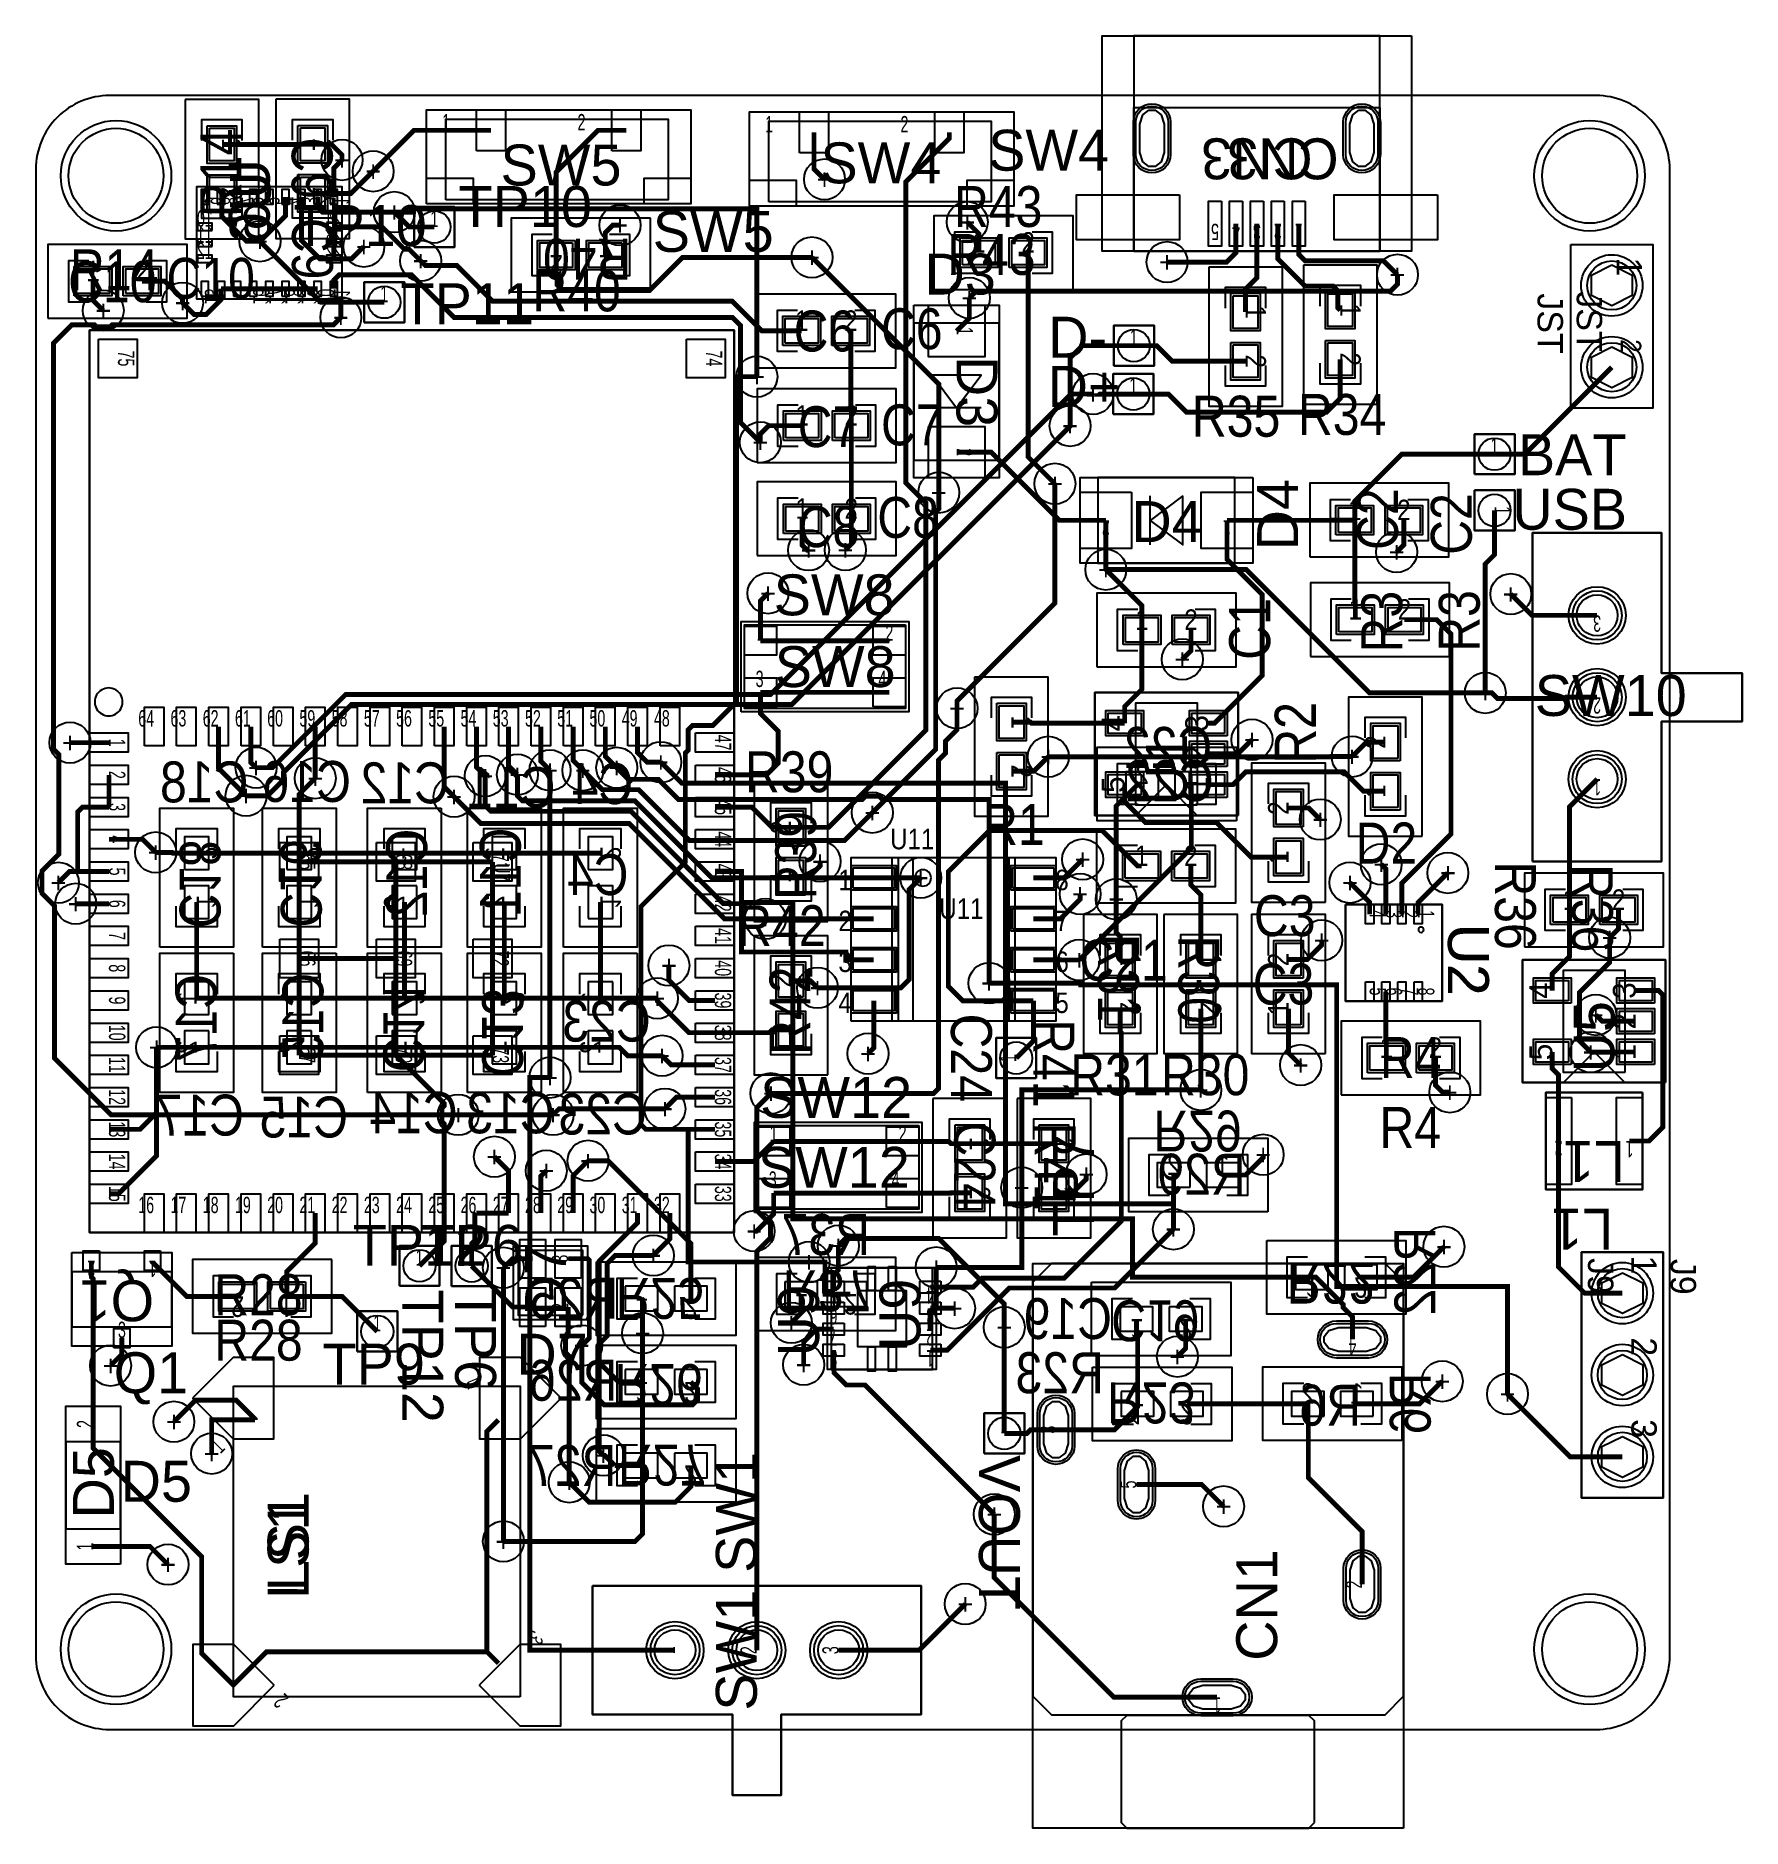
# Model space of a CAD drawing. Extents: x -998 to 1086, y -1119 to 1071.
import ezdxf
from ezdxf.enums import TextEntityAlignment as Align

# ---------------------------------------------------------------- set-up
doc = ezdxf.new("R2010")
doc.units = 0
for name, color, linetype in [('ASSEMBLY', 12, 'CONTINUOUS'), ('BOND', 85, 'CONTINUOUS'), ('BOUND', 85, 'CONTINUOUS'), ('COND', 80, 'CONTINUOUS'), ('COND2', 2, 'CONTINUOUS'), ('PACKAGES', 202, 'CONTINUOUS'), ('SILK_SCREEN', 85, 'CONTINUOUS'), ('SOLDER_MASK', 85, 'CONTINUOUS'), ('TEXT', 142, 'CONTINUOUS')]:
    doc.layers.add(name, color=color, linetype=linetype)

msp = doc.modelspace()

# ---------------------------------------------------------------- texts
at = {"layer": 'MANUFACTURING_NCDRILL_FIGURE'}
for p in [(-624, 919.36), (-585.91, 905.58), (-34.58, 895.57), (-560.04, 855.62), (-284.44, 839.67), (139.82, 843.39), (-724.23, 820.04), (-597.35, 813.54), (-527.93, 796.12), (-49.92, 800.28), (383.89, 794.56), (665.34, 779.09), (-818.74, 744.77), (142.35, 750.75), (-915.72, 735.41), (-625.43, 726.96), (-117.15, 654.65), (293.41, 633.37), (265.46, 594.49), (-112.97, 574.47), (246.87, 523.77), (105.04, 512.98), (-54.08, 442.65), (-9.1, 442.91), (664.3, 440.31), (309.09, 418.91), (-103.61, 390), (803.79, 388.96), (402.48, 309.27), (772.59, 268.32), (127.27, 249.55), (487.63, 211.12), (-956.29, 207.53), (238.81, 190.32), (609.96, 190.54), (-728.91, 176.93), (-449.02, 166.79), (-409.76, 168.48), (-369.98, 173.81), (-329.81, 173.81), (-288.41, 176.87), (-234.52, 183.69), (-656.7, 164), (-741.2, 142.68), (-487.11, 141.57), (23.79, 122.07), (570.96, 113.62), (-851.63, 73.45), (-40.04, 62.4), (280.8, 64.87), (645.45, 58.89), (-970.45, 36.4), (82.96, 42.4), (607.29, 36.6), (726.89, 48.42), (277.68, 22.62), (321.75, 16.25), (-949.29, 10.68), (-106.86, -7.76), (572.78, -33.93), (924.52, -30.68), (-224.64, -64.74), (276.64, -57.98), (-43.16, -92.04), (166.41, -86.26), (-238.81, -104.78), (907.66, -125.06), (-850.56, -164.68), (-232.96, -174.98), (18.59, -172.38), (901.42, -170.56), (-369.98, -201.67), (547.04, -186.42), (-100.01, -221), (425.1, -216.71), (729.3, -219.57), (-482.04, -247.13), (-366.21, -247.13), (-229.58, -239.85), (-437.84, -298.35), (-323.44, -303.29), (501.28, -295.88), (-374.53, -315.38), (206.41, -336), (285.09, -319.93), (-120.51, -389.22), (391.69, -386.88), (-243.73, -418.99), (-17.68, -406.9), (722.02, -408.33), (-426.79, -433.94), (-53.37, -426.9), (101.93, -433.53), (124.35, -483.41), (-75.14, -501.28), (184.99, -506.74), (-331.11, -528.97), (-256.88, -514.02), (-906.7, -553.46), (-60.06, -552.5), (396.5, -542.49), (720, -572.59), (799.76, -588.25), (-829.4, -622.05), (-783.22, -660.96), (-304.72, -663.13), (-346.45, -696.02), (452.92, -725.53), (172.77, -735.15), (-426.79, -768.3), (-836.55, -796.51), (137.28, -844.74)]:
    msp.add_text('+', height=25, dxfattribs=at).set_placement(p, align=Align.MIDDLE_CENTER)
at = {"layer": 'TEXT', "width": 0.6495}
for s, p in [('1', (-492, 955.5)), ('2', (-326.64, 955.5)), ('1', (-97.45, 953.03)), ('2', (67.91, 953.03)), ('3', (-109.06, 275.43)), ('4', (40.94, 275.43)), ('64', (-853.55, 227.22)), ('63', (-814.18, 227.22)), ('62', (-774.81, 227.22)), ('61', (-735.44, 227.22)), ('60', (-696.07, 227.22)), ('59', (-656.7, 227.22)), ('58', (-617.33, 227.22)), ('57', (-577.96, 227.22)), ('56', (-538.59, 227.22)), ('55', (-499.22, 227.22)), ('54', (-459.85, 227.22)), ('53', (-420.48, 227.22)), ('52', (-381.11, 227.22)), ('51', (-341.74, 227.22)), ('50', (-302.37, 227.22)), ('49', (-263, 227.22)), ('48', (-223.63, 227.22)), ('3', (-92.94, -336.22)), ('4', (57.06, -336.22)), ('16', (-853.55, -367.27)), ('17', (-814.18, -367.27)), ('18', (-774.81, -367.27)), ('19', (-735.44, -367.27)), ('20', (-696.07, -367.27)), ('21', (-656.7, -367.27)), ('22', (-617.33, -367.27)), ('23', (-577.96, -367.27)), ('24', (-538.59, -367.27)), ('25', (-499.22, -367.27)), ('26', (-459.85, -367.27)), ('27', (-420.48, -367.27)), ('28', (-381.11, -367.27)), ('29', (-341.74, -367.27)), ('30', (-302.37, -367.27)), ('31', (-263, -367.27)), ('32', (-223.63, -367.27))]:
    msp.add_text(s, height=20, dxfattribs=at).set_placement(p, align=Align.RIGHT)
at = {"layer": 'TEXT'}
for s, height, rotation, width, p in [('R14', 50, 89.998, 0.88, (-747.11, 849.55)), ('C9', 50, 270, 0.88, (-685.49, 946.79)), ('CN3', 50, 180, 1.0196, (593.61, 945.75)), ('R43', 50, 359.999, 0.88, (123.63, 837.46)), ('SW5', 50, 359.999, 1.0196, (-244.4, 807.04)), ('C9', 50, 270, 0.88, (-685.1, 848.64)), ('R40', 50, 180, 0.88, (-270.53, 823.29)), ('R43', 50, 359.999, 0.88, (115.31, 778.96)), ('C10', 50, 359.999, 0.88, (-958.49, 745.55)), ('R14', 50, 359.999, 0.88, (-956.28, 760.11)), ('R40', 50, 0.001, 0.88, (-391.43, 734.37)), ('C6', 50, 0.001, 0.88, (34.45, 688.09)), ('C7', 50, 0.001, 0.88, (34.45, 570.7)), ('BAT', 50, 359.999, 1.0196, (812.5, 534.17)), ('D4', 50, 90, 1.0196, (543.92, 442.39)), ('C2', 50, 90, 0.88, (665.99, 442.91)), ('C2', 50, 90, 0.88, (756.08, 437.06)), ('USB', 50, 359.999, 1.0196, (805.61, 467.61)), ('C1', 50, 90, 0.88, (509.73, 308.88)), ('C1', 50, 90, 0.88, (509.86, 308.75)), ('R3', 50, 90, 0.88, (671.19, 317.72)), ('R3', 50, 90, 0.88, (765.83, 318.63)), ('R2', 50, 89.999, 0.88, (565.37, 181.74)), ('R2', 50, 89.999, 0.88, (565.63, 181.87)), ('R39', 50, 359.999, 0.88, (-131.69, 146.9)), ('U1', 50, 90, 1.02, (408.11, 131.2)), ('R39', 50, 89.999, 0.88, (-44.72, 16.12)), ('U7', 20, 270, 0.6495, (-438.59, 60.29)), ('R36', 50, 270, 0.88, (784.42, 62.4)), ('R36', 50, 270, 0.88, (878.41, 59.28)), ('R42', 50, 359.999, 0.88, (-141.18, -41.08)), ('U2', 50, 270, 1.0196, (726.96, -13.65)), ('C21', 50, 0.001, 0.88, (276.85, -83.19)), ('C21', 50, 0.001, 0.88, (276.85, -83.19)), ('R31', 50, 270, 0.88, (299.52, -25.74)), ('R30', 50, 270, 0.88, (397.54, -27.95)), ('R42', 50, 90, 0.88, (-51.74, -173.94)), ('C24', 50, 270, 0.88, (119.86, -123.5)), ('U5', 50, 90, 1.02, (930.45, -195.36)), ('R41', 50, 270, 0.88, (220.61, -130.39)), ('R31', 50, 359.999, 0.88, (265.59, -223.34)), ('R30', 50, 359.999, 0.88, (376.48, -223.21)), ('C24', 50, 270, 0.88, (124.02, -255.32)), ('R41', 50, 270, 0.88, (222.3, -256.23)), ('TP7', 50, 89.999, 1.0196, (294.71, -395.85)), ('L1', 50, 180, 1.0196, (929.07, -361.79)), ('R28', 50, 359.999, 0.88, (-780, -491.92)), ('U9', 50, 90, 1.0196, (-41.21, -542.23)), ('TP12', 50, 270, 1.0196, (-550.29, -460.59)), ('TP6', 50, 270, 1.0196, (-485.81, -459.42)), ('R28', 50, 359.999, 0.88, (-780, -547.43)), ('Q1', 50, 359.999, 1.0196, (-902.85, -587.21)), ('D5', 50, 359.999, 1.0196, (-894.4, -719.81)), ('SW1', 50, 90, 1.0196, (-117.26, -806.67)), ('VOUT', 50, 270, 1.0196, (154.05, -662.74)), ('LS1', 50, 89.999, 1.0196, (-664.8, -838.56))]:
    msp.add_text(s, height=height, rotation=rotation, dxfattribs=dict(at, width=width)).set_placement(p)
for s, height, rotation, width, p in [('1', 25, 269.999, 0.88, (-770.77, 938.18)), ('1', 25, 270, 0.88, (-659.88, 938.44)), ('CN3', 50, 180, 1.0196, (493.61, 945.75)), ('2', 25, 269.999, 0.88, (-770.77, 878.18)), ('2', 25, 270, 0.88, (-659.88, 878.44)), ('5', 20, 180, 0.6495, (442.43, 841.42)), ('4', 20, 180, 0.6495, (468.02, 841.42)), ('3', 20, 180, 0.6495, (493.61, 841.42)), ('2', 20, 180, 0.6495, (519.2, 841.42)), ('1', 20, 180, 0.6495, (544.79, 841.42)), ('1', 25, 359.999, 0.88, (154.08, 806.13)), ('2', 25, 359.999, 0.88, (214.08, 806.13)), ('1', 25, 359.999, 0.88, (-928.17, 771.16)), ('2', 25, 359.999, 0.88, (-868.17, 771.16)), ('2', 25, 180, 0.88, (-362.28, 803.14)), ('1', 25, 180, 0.88, (-302.28, 803.14)), ('1', 25, 270, 0.88, (479.7, 733.43)), ('1', 25, 270, 0.88, (595.4, 735.9)), ('1', 20, 270, 0.6495, (126.75, 710.37)), ('75', 20, 270, 0.6495, (-897.65, 676.83)), ('74', 20, 270, 0.6495, (-179.53, 676.83)), ('2', 25, 270, 0.88, (479.7, 673.43)), ('2', 25, 270, 0.88, (595.4, 675.9)), ('2', 25, 270, 0.88, (938.16, 692.09)), ('D3', 50, 270, 1.0196, (126.75, 636.35)), ('2', 20, 270, 0.6495, (126.75, 562.33)), ('1', 20, 270, 0.6495, (783.9, 491.27)), ('2', 20, 180, 0.6495, (309.09, 479.05)), ('1', 20, 180, 0.6495, (457.13, 479.05)), ('3', 20, 180, 0.6495, (909.22, 362.99)), ('SW10', 50, 359.999, 1.0196, (925.86, 240.11)), ('2', 20, 180, 0.6495, (909.22, 262.99)), ('1', 25, 270, 0.88, (193.83, 232.67)), ('4', 28, 90, 0.964286, (332.11, 231.2)), ('3', 28, 90, 0.964286, (434.11, 231.2)), ('1', 20, 270, 0.6495, (-908.67, 207.53)), ('47', 20, 270, 0.6495, (-168.51, 207.53)), ('2', 28, 90, 0.964286, (434.11, 193.7)), ('2', 25, 90, 0.88, (650.65, 208.23)), ('46', 20, 270, 0.6495, (-168.51, 168.16)), ('2', 25, 270, 0.88, (193.83, 172.67)), ('2', 20, 270, 0.6495, (-908.67, 168.16)), ('5', 28, 90, 0.964286, (332.11, 156.2)), ('1', 28, 90, 0.964286, (434.11, 156.2)), ('1', 25, 90, 0.88, (650.65, 148.23)), ('1', 20, 180, 0.6495, (909.22, 162.99)), ('3', 20, 270, 0.6495, (-908.67, 128.79)), ('45', 20, 270, 0.6495, (-168.51, 128.79)), ('2', 25, 89.999, 0.88, (532.22, 127.63)), ('2', 25, 89.999, 0.88, (-75.66, 104.1)), ('4', 20, 270, 0.6495, (-908.67, 89.42)), ('44', 20, 270, 0.6495, (-168.51, 89.42)), ('65', 20, 270, 0.6495, (-676.39, 61.86)), ('68', 20, 270, 0.6495, (-558.28, 61.86)), ('71', 20, 270, 0.6495, (-440.16, 61.86)), ('1', 25, 0.001, 0.88, (352.85, 56.81)), ('2', 25, 0.001, 0.88, (412.85, 56.81)), ('1', 25, 89.999, 0.88, (532.22, 67.63)), ('5', 20, 270, 0.6495, (-908.67, 50.05)), ('43', 20, 270, 0.6495, (-168.51, 50.05)), ('1', 25, 89.999, 0.88, (-75.66, 44.1)), ('6', 20, 270, 0.6495, (-908.67, 10.68)), ('42', 20, 270, 0.6495, (-168.51, 10.68)), ('4', 20, 270, 0.6495, (631.39, -2.03)), ('3', 20, 270, 0.6495, (651.08, -2.03)), ('2', 20, 270, 0.6495, (670.76, -2.03)), ('1', 20, 270, 0.6495, (690.45, -2.03)), ('41', 20, 270, 0.6495, (-168.51, -28.69)), ('U2', 50, 270, 1.0196, (727.09, -57.98)), ('7', 20, 270, 0.6495, (-908.67, -28.69)), ('8', 20, 270, 0.6495, (-908.67, -68.06)), ('66', 20, 270, 0.6495, (-676.39, -56.25)), ('69', 20, 270, 0.6495, (-558.28, -56.25)), ('72', 20, 270, 0.6495, (-440.16, -56.25)), ('40', 20, 270, 0.6495, (-168.51, -68.06)), ('1', 25, 270, 0.88, (326.69, -57.36)), ('1', 25, 270, 0.88, (425.1, -57.36)), ('2', 25, 90, 0.88, (532.22, -57.36)), ('2', 25, 90, 0.88, (-75.66, -83.36)), ('4', 28, 90, 0.964286, (854.45, -95.36)), ('3', 28, 90, 0.964286, (956.45, -95.36)), ('9', 20, 270, 0.6495, (-908.67, -107.43)), ('39', 20, 270, 0.6495, (-168.51, -107.43)), ('5', 20, 270, 0.6495, (631.39, -96.51)), ('6', 20, 270, 0.6495, (651.08, -96.51)), ('7', 20, 270, 0.6495, (670.76, -96.51)), ('8', 20, 270, 0.6495, (690.45, -96.51)), ('2', 25, 270, 0.88, (326.69, -117.36)), ('2', 25, 270, 0.88, (425.1, -117.36)), ('1', 25, 90, 0.88, (532.22, -117.36)), ('2', 28, 90, 0.964286, (956.45, -132.86)), ('10', 20, 270, 0.6495, (-908.67, -146.8)), ('38', 20, 270, 0.6495, (-168.51, -146.8)), ('1', 25, 90, 0.88, (-75.66, -143.36)), ('67', 20, 270, 0.6495, (-676.39, -174.36)), ('70', 20, 270, 0.6495, (-558.28, -174.36)), ('73', 20, 270, 0.6495, (-440.16, -174.36)), ('1', 20, 90, 0.6495, (199.55, -177.84)), ('5', 28, 90, 0.964286, (854.45, -170.36)), ('1', 28, 90, 0.964286, (956.45, -170.36)), ('11', 20, 270, 0.6495, (-908.67, -186.17)), ('37', 20, 270, 0.6495, (-168.51, -186.17)), ('12', 20, 270, 0.6495, (-908.67, -225.54)), ('36', 20, 270, 0.6495, (-168.51, -225.54)), ('13', 20, 270, 0.6495, (-908.67, -264.91)), ('35', 20, 270, 0.6495, (-168.51, -264.91)), ('1', 25, 270, 0.88, (142.87, -282.39)), ('1', 25, 270, 0.88, (245.57, -282.39)), ('2', 20, 180, 0.6495, (862.14, -279.11)), ('L1', 50, 180, 1.0196, (905.45, -279.11)), ('1', 20, 180, 0.6495, (948.76, -279.11)), ('14', 20, 270, 0.6495, (-908.67, -304.28)), ('34', 20, 270, 0.6495, (-168.51, -304.28)), ('15', 20, 270, 0.6495, (-908.67, -343.65)), ('33', 20, 270, 0.6495, (-168.51, -343.65)), ('2', 25, 270, 0.88, (142.87, -342.39)), ('2', 25, 270, 0.88, (245.57, -342.39)), ('D7', 50, 90, 1.0196, (-350.35, -448.63)), ('Q1', 50, 179.999, 1.0196, (-899.08, -449.28)), ('2', 20, 180, 0.6495, (-930.24, -425.31)), ('1', 20, 180, 0.6495, (-855.44, -425.31)), ('4', 20, 90, 0.6495, (-390.98, -422.87)), ('3', 20, 90, 0.6495, (-347.68, -422.87)), ('5', 20, 180, 0.6495, (-23.57, -457.82)), ('U9', 50, 90, 1.0196, (82.55, -490.88)), ('4', 20, 180, 0.6495, (94.55, -457.82)), ('2', 25, 179.999, 0.88, (-751.5, -469.04)), ('1', 25, 179.999, 0.88, (-691.5, -469.04)), ('1', 20, 90, 0.6495, (-390.98, -481.93)), ('2', 20, 90, 0.6495, (-347.68, -481.93)), ('6', 20, 180, 0.6495, (-23.57, -483.41)), ('3', 20, 180, 0.6495, (94.55, -483.41)), ('7', 20, 180, 0.6495, (-23.57, -509.01)), ('2', 20, 180, 0.6495, (94.55, -509.01)), ('4', 20, 179.999, 0.6495, (610.34, -521.59)), ('8', 20, 180, 0.6495, (-23.57, -534.6)), ('1', 20, 180, 0.6495, (94.55, -534.6)), ('2', 20, 90, 0.6495, (-927.94, -624.86)), ('3', 20, 89.999, 0.6495, (248.14, -631.82)), ('D5', 50, 90, 1.0196, (-902.72, -696.67)), ('5', 20, 89.999, 0.6495, (346.56, -698.75)), ('LS1', 50, 89.999, 1.0196, (-664.8, -768.56)), ('1', 20, 90, 0.6495, (-927.94, -774.46)), ('CN1', 50, 89.999, 1.0196, (518.44, -845.91)), ('SW1', 50, 90, 1.0196, (-117.26, -901.16)), ('2', 20, 89.999, 0.6495, (622.16, -820.8)), ('1', 20, 90, 0.6495, (-217.26, -901.16)), ('2', 20, 90, 0.6495, (-117.26, -901.16)), ('3', 20, 90, 0.6495, (-17.26, -901.16)), ('1', 20, 179.999, 0.6495, (444.99, -958.59))]:
    msp.add_text(s, height=height, rotation=rotation, dxfattribs=dict(at, width=width)).set_placement(p, align=Align.CENTER)
for s, height, width, p in [('SW4', 50, 1.0196, (34.32, 890.76)), ('SW5', 50, 1.0196, (-356.46, 888.16)), ('TP10', 50, 1.0196, (-601.9, 814.19)), ('1', 20, 0.6495, (-511.16, 837.46)), ('1', 20, 0.6495, (-572.39, 745.55)), ('1', 25, 0.88, (-62.5, 710.58)), ('2', 25, 0.88, (-2.5, 710.58)), ('1', 20, 0.6495, (343.33, 692.51)), ('1', 20, 0.6495, (342.68, 633.36)), ('1', 25, 0.88, (-61.85, 594.75)), ('2', 25, 0.88, (-1.85, 594.75)), ('1', 20, 0.6495, (783.9, 559.91)), ('1', 25, 0.88, (-61.85, 481)), ('2', 25, 0.88, (-1.85, 481)), ('1', 25, 0.88, (613.11, 479.31)), ('2', 25, 0.88, (673.11, 479.31)), ('D4', 50, 1.0196, (383.89, 452.53)), ('1', 25, 0.88, (613.89, 357.76)), ('2', 25, 0.88, (673.89, 357.76)), ('1', 20, 0.6495, (-112.8, 331.93)), ('2', 20, 0.6495, (44.68, 331.93)), ('1', 25, 0.88, (353.11, 345.28)), ('2', 25, 0.88, (413.11, 345.28)), ('SW8', 50, 1.0196, (-21.54, 275.39)), ('1', 25, 0.88, (-9.39, 27.24)), ('8', 25, 0.88, (255.61, 27.24)), ('1', 25, 0.88, (875.45, 3.25)), ('2', 25, 0.88, (935.45, 3.25)), ('2', 25, 0.88, (-9.39, -22.76)), ('7', 25, 0.88, (255.61, -22.76)), ('3', 25, 0.88, (-9.39, -72.76)), ('6', 25, 0.88, (255.61, -72.76)), ('4', 25, 0.88, (-9.39, -122.76)), ('5', 25, 0.88, (255.61, -122.76)), ('1', 25, 0.88, (651.72, -177.71)), ('2', 25, 0.88, (711.72, -177.71)), ('1', 20, 0.6495, (-96.68, -279.72)), ('2', 20, 0.6495, (60.8, -279.72)), ('SW12', 50, 1.0196, (-23.14, -336.31)), ('TP12', 50, 1.0196, (-529.36, -431.6)), ('TP6', 50, 1.0196, (-465.66, -431.73)), ('1', 20, 0.6495, (-529.36, -431.6)), ('1', 20, 0.6495, (-465.66, -431.73)), ('3', 20, 0.6495, (-892.84, -519.79)), ('1', 20, 0.6495, (-580.97, -511.81)), ('1', 20, 0.6495, (184.99, -636.35))]:
    msp.add_text(s, height=height, dxfattribs=dict(at, width=width)).set_placement(p, align=Align.CENTER)
for s, height, width, p in [('SW4', 50, 1.0196, (165.36, 906.23)), ('TP10', 50, 1.0196, (-481.63, 837.46)), ('C10', 50, 0.88, (-838.37, 749.71)), ('D3', 50, 1.0196, (87.62, 754.91)), ('TP11', 50, 1.0196, (-552.5, 718.64)), ('C6', 50, 0.88, (-72.28, 685.36)), ('D-', 50, 1.0196, (238.68, 677.82)), ('D+', 50, 1.0196, (238.03, 617.63)), ('C7', 50, 0.88, (-67.34, 568.49)), ('R35', 50, 0.88, (414.18, 581.23)), ('R35', 50, 0.88, (414.31, 581.36)), ('R34', 50, 0.88, (543.79, 583.44)), ('R34', 50, 0.88, (543.79, 583.44)), ('C8', 50, 0.88, (29.9, 457.6)), ('C8', 50, 0.88, (-67.21, 446.29)), ('SW8', 50, 1.0196, (-96.66, 363.03)), ('R1', 50, 0.88, (159.25, 82.55)), ('R1', 50, 0.88, (159.25, 82.42)), ('D2', 50, 0.88, (614.25, 59.93)), ('D2', 50, 0.88, (614.25, 59.8)), ('U11', 25, 0.88, (45.61, 77.24)), ('U11', 25, 0.88, (105.61, -7.76)), ('C3', 50, 0.88, (489.97, -28.86)), ('C3', 50, 0.88, (488.54, -112.45)), ('R4', 50, 0.88, (643.89, -202.15)), ('SW12', 50, 1.0196, (-113.23, -250.9)), ('R4', 50, 0.88, (643.37, -287.56)), ('D7', 50, 1.0196, (-410.93, -564.59)), ('TP9', 50, 1.0196, (-647.79, -576.68))]:
    msp.add_text(s, height=height, dxfattribs=dict(at, width=width)).set_placement(p)
at = {"layer": 'TEXT', "text_generation_flag": 2}
for s, rotation, width, p in [('U6', 89.998, 1.0196, (-712.27, 920.4)), ('C18', 359.999, 0.88, (-738.4, 134.55)), ('C16', 359.999, 0.88, (-612.95, 135.07)), ('C12', 359.999, 0.88, (-493.35, 133.38)), ('C11', 359.999, 0.88, (-363.22, 127.66)), ('C4', 359.999, 0.88, (-268.19, 132.47)), ('C12', 89.999, 0.88, (-520, 102.44)), ('C11', 89.999, 0.88, (-405.6, 103.74)), ('C18', 269.999, 0.88, (-822.38, -19.11)), ('C16', 270, 0.88, (-698.88, -18.46)), ('C4', 359.999, 0.88, (-274.04, 21.32)), ('C17', 90, 0.88, (-777.01, -74.88)), ('C15', 89.999, 0.88, (-646.75, -73.58)), ('C14', 270, 0.88, (-573.56, -195.13)), ('C13', 270, 0.88, (-452.79, -200.85)), ('C23', 359.999, 0.88, (-246.87, -157.69)), ('C14', 359.999, 0.88, (-482.69, -269.62)), ('C17', 359.999, 0.88, (-743.73, -272.48)), ('C15', 359.999, 0.88, (-616.59, -274.82)), ('C13', 359.999, 0.88, (-364.26, -269.75)), ('C23', 359.999, 0.88, (-251.55, -271.18)), ('R29', 180, 0.88, (367.12, -241.93)), ('R37', 0.001, 0.88, (20.93, -418.34)), ('R22', 90, 0.88, (711.62, -384.15)), ('R37', 180, 0.88, (-85.67, -437.19)), ('R22', 180, 0.88, (530.01, -427.7)), ('R25', 180, 0.88, (-289.77, -446.42)), ('C19', 180, 0.88, (315.51, -473.72)), ('R26', 180, 0.88, (-291.33, -551.72)), ('R6', 90, 0.88, (705.9, -561.99)), ('R23', 180, 0.88, (310.44, -574.08)), ('R27', 180, 0.88, (-286.91, -650))]:
    msp.add_text(s, height=50, rotation=rotation, dxfattribs=dict(at, width=width)).set_placement(p)
for s, height, rotation, width, p in [('U6', 50, 89.998, 1.0196, (-710.97, 861.77)), ('10', 20, 359.999, 0.6495, (-791.53, 837.78)), ('24', 20, 359.999, 0.6495, (-634.05, 837.78)), ('11', 20, 359.999, 0.6495, (-791.53, 818.09)), ('23', 20, 359.999, 0.6495, (-634.05, 818.09)), ('12', 20, 359.999, 0.6495, (-791.53, 798.4)), ('22', 20, 359.999, 0.6495, (-634.05, 798.4)), ('2', 25, 269.999, 0.88, (-801.58, 72.64)), ('2', 25, 270, 0.88, (-676.26, 72.64)), ('1', 25, 89.999, 0.88, (-547.69, 72.64)), ('1', 25, 89.999, 0.88, (-425.75, 72.64)), ('2', 25, 269.999, 0.88, (-308.36, 72.64)), ('1', 25, 269.999, 0.88, (-801.58, 12.64)), ('1', 25, 270, 0.88, (-676.26, 12.64)), ('2', 25, 89.999, 0.88, (-547.69, 12.64)), ('2', 25, 89.999, 0.88, (-425.75, 12.64)), ('1', 25, 269.999, 0.88, (-308.36, 12.64)), ('1', 25, 90, 0.88, (-801.58, -104.68)), ('1', 25, 89.999, 0.88, (-676.26, -104.68)), ('2', 25, 270, 0.88, (-547.69, -104.68)), ('2', 25, 270, 0.88, (-425.75, -104.68)), ('1', 25, 89.999, 0.88, (-308.36, -104.68)), ('2', 25, 90, 0.88, (-801.58, -164.68)), ('2', 25, 89.999, 0.88, (-676.26, -164.68)), ('1', 25, 270, 0.88, (-547.69, -164.68)), ('1', 25, 270, 0.88, (-425.75, -164.68)), ('2', 25, 89.999, 0.88, (-308.36, -164.68)), ('1', 25, 180, 0.88, (560.59, -445.51)), ('2', 25, 180, 0.88, (620.59, -445.51)), ('1', 25, 180, 0.88, (-258.02, -471.64)), ('2', 25, 180, 0.88, (-198.02, -471.64)), ('1', 25, 180, 0.88, (-63.02, -466.18)), ('2', 25, 180, 0.88, (-3.02, -466.18)), ('1', 25, 180, 0.88, (346.61, -496.6)), ('2', 25, 180, 0.88, (406.61, -496.6)), ('1', 25, 180, 0.88, (-258.02, -573.43)), ('2', 25, 180, 0.88, (-198.02, -573.43)), ('1', 25, 180, 0.88, (347.91, -600.34)), ('2', 25, 180, 0.88, (407.91, -600.34)), ('1', 25, 180, 0.88, (-258.02, -675.48)), ('2', 25, 180, 0.88, (-198.02, -675.48))]:
    msp.add_text(s, height=height, rotation=rotation, dxfattribs=dict(at, width=width)).set_placement(p, align=Align.CENTER)
at = {"layer": 'TEXT', "text_generation_flag": 2, "width": 0.6495}
for s, p in [('9', (-791.53, 874.19)), ('8', (-771.85, 874.19)), ('7', (-752.16, 874.19)), ('6', (-732.48, 874.19)), ('5', (-712.79, 874.19)), ('4', (-693.1, 874.19)), ('3', (-673.42, 874.19)), ('2', (-653.73, 874.19)), ('1', (-634.05, 874.19)), ('13', (-791.53, 761.99)), ('16', (-732.48, 761.99)), ('17', (-712.79, 761.99)), ('18', (-693.1, 761.99)), ('19', (-673.42, 761.99)), ('20', (-653.73, 761.99)), ('21', (-634.05, 761.99))]:
    msp.add_text(s, height=20, rotation=269.999, dxfattribs=at).set_placement(p, align=Align.RIGHT)
at = {"layer": 'TEXT'}
for s, p in [('1', (933.16, 777.09)), ('1', (951.03, -442.01)), ('2', (951.03, -542.01)), ('3', (951.03, -642.01))]:
    msp.add_text(s, height=31, rotation=270, dxfattribs=at).set_placement(p, align=Align.RIGHT)
for s, p in [('JST', (836.42, 719.55)), ('JST', (884.26, 722.02)), ('J9', (898.03, -444.01)), ('J9', (999.03, -445.01))]:
    msp.add_text(s, height=31, rotation=270, dxfattribs=at).set_placement(p, align=Align.CENTER)
at = {"layer": 'TEXT', "text_generation_flag": 2, "width": 0.88}
for s, p in [('C22', (439.14, 176.67)), ('C22', (440.83, 135.98)), ('R29', (479.96, -344.63)), ('R25', (-286.65, -496.21)), ('C19', (316.68, -521.04)), ('R26', (-287.56, -596.44)), ('R23', (306.67, -587.21)), ('R6', (620.75, -626.86)), ('R27', (-288.86, -700.44))]:
    msp.add_text(s, height=50, dxfattribs=at).set_placement(p)
for s, p in [('2', (353.5, 156.91)), ('1', (413.5, 156.91)), ('2', (391.98, -320.71)), ('1', (451.98, -320.71)), ('2', (555.78, -600.08)), ('1', (615.78, -600.08))]:
    msp.add_text(s, height=25, dxfattribs=at).set_placement(p, align=Align.CENTER)
at = {"layer": 'TEXT', "width": 0.6495}
for s, rotation, p in [('4', 314.999, (-468.14, -584.5)), ('1', 44.999, (-765.55, -655.21)), ('3', 224.999, (-397.43, -881.91)), ('2', 134.999, (-694.84, -952.62))]:
    msp.add_text(s, height=20, rotation=rotation, dxfattribs=at).set_placement(p, align=Align.RIGHT)

# ---------------------------------------------------------------- blocks, each defined once
blk = doc.blocks.new('FIGURE_CIRCLE')
blk.add_circle((0, 0), 0.5)
blk = doc.blocks.new('FIGURE_OBLONG')
blk.add_lwpolyline([(-0.5, -0.125), (-0.5, 0.125), (-0.416, 0.375), (-0.25, 0.5), (0.25, 0.5), (0.416, 0.375), (0.5, 0.125), (0.5, -0.125), (0.416, -0.375), (0.25, -0.5), (-0.25, -0.5), (-0.416, -0.375)], close=True)
blk = doc.blocks.new('FIGURE_HEX')
blk.add_lwpolyline([(-0.5, 0), (-0.25, 0.5), (0.25, 0.5), (0.5, 0), (0.25, -0.5), (-0.25, -0.5)], close=True)

# ---------------------------------------------------------------- linework, layer by layer
at = {"layer": 'ASSEMBLY'}
for points in [[(643.85, 808.03), (643.85, 1070.95), (343.37, 1070.95), (343.37, 808.03)], [(-497.04, 870.58), (-497.04, 969.01), (-225.38, 969.01), (-225.38, 870.58)], [(-102.49, 868.11), (-102.49, 966.54), (169.17, 966.54), (169.17, 868.11)], [(-624.21, 886.99), (-624.21, 749.19), (-801.37, 749.19), (-801.37, 886.99)], [(877.16, 816.09), (977.16, 816.09), (977.16, 616.09), (877.16, 616.09)], [(-144.89, 711.47), (-932.29, 711.47), (-932.29, -390.89), (-144.89, -390.89)], [(830.48, 62.2), (987.96, 62.2), (987.96, 233.46), (1086.39, 233.46), (1086.39, 292.52), (987.96, 292.52), (987.96, 463.78), (830.48, 463.78)], [(830.48, 62.2), (987.96, 62.2), (987.96, 233.46), (1086.39, 233.46), (1086.39, 292.52), (987.96, 292.52), (987.96, 463.78), (830.48, 463.78)], [(64.37, 351.61), (64.37, 249.25), (-132.49, 249.25), (-132.49, 351.61)], [(420.61, 131.2), (345.61, 131.2), (345.61, 256.2), (420.61, 256.2)], [(48.11, -132.76), (48.11, 67.24), (198.11, 67.24), (198.11, -132.76)], [(942.95, -195.36), (867.95, -195.36), (867.95, -70.36), (942.95, -70.36)], [(80.49, -260.04), (80.49, -362.4), (-116.37, -362.4), (-116.37, -260.04)], [(-406.29, -958.32), (-756.69, -958.31), (-756.68, -578.79), (-406.28, -578.8)], [(-318.05, -822.42), (-318.05, -979.9), (-146.79, -979.9), (-146.79, -1078.33), (-87.73, -1078.33), (-87.73, -979.9), (83.53, -979.9), (83.53, -822.42)], [(-318.05, -822.42), (-318.05, -979.9), (-146.79, -979.9), (-146.79, -1078.33), (-87.73, -1078.33), (-87.73, -979.9), (83.53, -979.9), (83.53, -822.42)], [(563.96, -1111.67), (563.97, -987.65), (557.08, -980.76), (334.64, -980.76), (327.75, -987.65), (327.74, -1111.67), (334.63, -1118.56), (557.07, -1118.56)]]:
    msp.add_lwpolyline(points, close=True, dxfattribs=at)
for points in [[(-745.77, 943.18), (-745.77, 968.18), (-795.77, 968.18), (-795.77, 943.18)], [(-634.88, 943.44), (-634.88, 968.44), (-684.88, 968.44), (-684.88, 943.44)], [(-795.77, 873.18), (-795.77, 848.18), (-745.77, 848.18), (-745.77, 873.18)], [(-684.88, 873.44), (-684.88, 848.44), (-634.88, 848.44), (-634.88, 873.44)], [(-535.77, 812.85), (-486.55, 812.85), (-486.55, 862.07), (-535.77, 862.07), (-535.77, 812.85)], [(-367.28, 828.14), (-392.28, 828.14), (-392.28, 778.14), (-367.28, 778.14)], [(-297.28, 778.14), (-272.28, 778.14), (-272.28, 828.14), (-297.28, 828.14)], [(149.08, 831.13), (124.08, 831.13), (124.08, 781.13), (149.08, 781.13)], [(219.08, 781.13), (244.08, 781.13), (244.08, 831.13), (219.08, 831.13)], [(-933.17, 796.16), (-958.17, 796.16), (-958.17, 746.16), (-933.17, 746.16)], [(-863.17, 746.16), (-838.17, 746.16), (-838.17, 796.16), (-863.17, 796.16)], [(-597, 720.94), (-547.78, 720.94), (-547.78, 770.16), (-597, 770.16), (-597, 720.94)], [(504.7, 738.43), (504.7, 763.43), (454.7, 763.43), (454.7, 738.43)], [(620.4, 740.9), (620.4, 765.9), (570.4, 765.9), (570.4, 740.9)], [(-67.5, 735.58), (-92.5, 735.58), (-92.5, 685.58), (-67.5, 685.58)], [(2.5, 685.58), (27.5, 685.58), (27.5, 735.58), (2.5, 735.58)], [(74.58, 720.01), (74.58, 552.69), (178.92, 552.69), (178.92, 720.01), (74.58, 720.01)], [(318.72, 667.9), (367.94, 667.9), (367.94, 717.12), (318.72, 717.12), (318.72, 667.9)], [(318.07, 608.75), (367.29, 608.75), (367.29, 657.97), (318.07, 657.97), (318.07, 608.75)], [(454.7, 668.43), (454.7, 643.43), (504.7, 643.43), (504.7, 668.43)], [(570.4, 670.9), (570.4, 645.9), (620.4, 645.9), (620.4, 670.9)], [(-66.85, 619.75), (-91.85, 619.75), (-91.85, 569.75), (-66.85, 569.75)], [(3.15, 569.75), (28.15, 569.75), (28.15, 619.75), (3.15, 619.75)], [(759.29, 535.3), (808.51, 535.3), (808.51, 584.52), (759.29, 584.52), (759.29, 535.3)], [(466.77, 531.22), (299.45, 531.22), (299.45, 426.88), (466.77, 426.88), (466.77, 531.22)], [(-66.85, 506), (-91.85, 506), (-91.85, 456), (-66.85, 456)], [(3.15, 456), (28.15, 456), (28.15, 506), (3.15, 506)], [(608.11, 504.31), (583.11, 504.31), (583.11, 454.31), (608.11, 454.31)], [(678.11, 454.31), (703.11, 454.31), (703.11, 504.31), (678.11, 504.31)], [(759.29, 515.88), (759.29, 466.66), (808.51, 466.66), (808.51, 515.88), (759.29, 515.88)], [(608.89, 382.76), (583.89, 382.76), (583.89, 332.76), (608.89, 332.76)], [(678.89, 332.76), (703.89, 332.76), (703.89, 382.76), (678.89, 382.76)], [(348.11, 370.28), (323.11, 370.28), (323.11, 320.28), (348.11, 320.28)], [(418.11, 320.28), (443.11, 320.28), (443.11, 370.28), (418.11, 370.28)], [(218.83, 237.67), (218.83, 262.67), (168.83, 262.67), (168.83, 237.67)], [(675.65, 213.23), (675.65, 238.23), (625.65, 238.23), (625.65, 213.23)], [(348.5, 131.91), (323.5, 131.91), (323.5, 181.91), (348.5, 181.91)], [(418.5, 181.91), (443.5, 181.91), (443.5, 131.91), (418.5, 131.91)], [(168.83, 167.67), (168.83, 142.67), (218.83, 142.67), (218.83, 167.67)], [(557.22, 132.63), (557.22, 157.63), (507.22, 157.63), (507.22, 132.63)], [(-50.66, 109.1), (-50.66, 134.1), (-100.66, 134.1), (-100.66, 109.1)], [(625.65, 143.23), (625.65, 118.23), (675.65, 118.23), (675.65, 143.23)], [(-826.58, 77.64), (-826.58, 102.64), (-776.58, 102.64), (-776.58, 77.64)], [(-701.26, 77.64), (-701.26, 102.64), (-651.26, 102.64), (-651.26, 77.64)], [(-572.69, 77.64), (-572.69, 102.64), (-522.69, 102.64), (-522.69, 77.64)], [(-450.75, 77.64), (-450.75, 102.64), (-400.75, 102.64), (-400.75, 77.64)], [(-333.36, 77.64), (-333.36, 102.64), (-283.36, 102.64), (-283.36, 77.64)], [(73.11, 67.24), (73.11, -132.76)], [(347.85, 81.81), (322.85, 81.81), (322.85, 31.81), (347.85, 31.81)], [(417.85, 31.81), (442.85, 31.81), (442.85, 81.81), (417.85, 81.81)], [(507.22, 62.63), (507.22, 37.63), (557.22, 37.63), (557.22, 62.63)], [(-100.66, 39.1), (-100.66, 14.1), (-50.66, 14.1), (-50.66, 39.1)], [(870.45, 28.25), (845.45, 28.25), (845.45, -21.75), (870.45, -21.75)], [(940.45, -21.75), (965.45, -21.75), (965.45, 28.25), (940.45, 28.25)], [(-776.58, 7.64), (-776.58, -17.36), (-826.58, -17.36), (-826.58, 7.64)], [(-651.26, 7.64), (-651.26, -17.36), (-701.26, -17.36), (-701.26, 7.64)], [(-522.69, 7.64), (-522.69, -17.36), (-572.69, -17.36), (-572.69, 7.64)], [(-400.75, 7.64), (-400.75, -17.36), (-450.75, -17.36), (-450.75, 7.64)], [(-283.36, 7.64), (-283.36, -17.36), (-333.36, -17.36), (-333.36, 7.64)], [(601.86, 9.79), (601.86, -108.33), (719.98, -108.33), (719.98, 9.79), (601.86, 9.79)], [(351.69, -52.36), (351.69, -27.36), (301.69, -27.36), (301.69, -52.36)], [(450.1, -52.36), (450.1, -27.36), (400.1, -27.36), (400.1, -52.36)], [(557.22, -52.36), (557.22, -27.36), (507.22, -27.36), (507.22, -52.36)], [(-50.66, -78.36), (-50.66, -53.36), (-100.66, -53.36), (-100.66, -78.36)], [(-826.58, -99.68), (-826.58, -74.68), (-776.58, -74.68), (-776.58, -99.68)], [(-701.26, -99.68), (-701.26, -74.68), (-651.26, -74.68), (-651.26, -99.68)], [(-572.69, -99.68), (-572.69, -74.68), (-522.69, -74.68), (-522.69, -99.68)], [(-450.75, -99.68), (-450.75, -74.68), (-400.75, -74.68), (-400.75, -99.68)], [(-333.36, -99.68), (-333.36, -74.68), (-283.36, -74.68), (-283.36, -99.68)], [(301.69, -122.36), (301.69, -147.36), (351.69, -147.36), (351.69, -122.36)], [(400.1, -122.36), (400.1, -147.36), (450.1, -147.36), (450.1, -122.36)], [(507.22, -122.36), (507.22, -147.36), (557.22, -147.36), (557.22, -122.36)], [(-100.66, -148.36), (-100.66, -173.36), (-50.66, -173.36), (-50.66, -148.36)], [(224.16, -202.45), (224.16, -153.23), (174.94, -153.23), (174.94, -202.45), (224.16, -202.45)], [(646.72, -152.71), (621.72, -152.71), (621.72, -202.71), (646.72, -202.71)], [(716.72, -202.71), (741.72, -202.71), (741.72, -152.71), (716.72, -152.71)], [(-776.58, -169.68), (-776.58, -194.68), (-826.58, -194.68), (-826.58, -169.68)], [(-651.26, -169.68), (-651.26, -194.68), (-701.26, -194.68), (-701.26, -169.68)], [(-522.69, -169.68), (-522.69, -194.68), (-572.69, -194.68), (-572.69, -169.68)], [(-400.75, -169.68), (-400.75, -194.68), (-450.75, -194.68), (-450.75, -169.68)], [(-283.36, -169.68), (-283.36, -194.68), (-333.36, -194.68), (-333.36, -169.68)], [(964.51, -220.05), (846.39, -220.05), (846.39, -338.17), (964.51, -338.17), (964.51, -220.05)], [(167.87, -277.39), (167.87, -252.39), (117.87, -252.39), (117.87, -277.39)], [(270.57, -277.39), (270.57, -252.39), (220.57, -252.39), (220.57, -277.39)], [(386.98, -345.71), (361.98, -345.71), (361.98, -295.71), (386.98, -295.71)], [(456.98, -295.71), (481.98, -295.71), (481.98, -345.71), (456.98, -345.71)], [(117.87, -347.39), (117.87, -372.39), (167.87, -372.39), (167.87, -347.39)], [(220.57, -347.39), (220.57, -372.39), (270.57, -372.39), (270.57, -347.39)], [(-553.97, -456.21), (-504.75, -456.21), (-504.75, -406.99), (-553.97, -406.99), (-553.97, -456.21)], [(-490.27, -456.34), (-441.05, -456.34), (-441.05, -407.12), (-490.27, -407.12), (-490.27, -456.34)], [(-329.96, -491.77), (-329.96, -413.03), (-408.7, -413.03), (-408.7, -491.77), (-329.96, -491.77)], [(990.03, -415.01), (890.03, -415.01), (890.03, -715.01), (990.03, -715.01), (990.03, -415.01)], [(97.5, -434.2), (-26.52, -434.2), (-26.52, -558.22), (97.5, -558.22), (97.5, -434.2)], [(555.59, -470.51), (530.59, -470.51), (530.59, -420.51), (555.59, -420.51)], [(625.59, -420.51), (650.59, -420.51), (650.59, -470.51), (625.59, -470.51)], [(-953.86, -439.09), (-953.86, -506.01), (-831.82, -506.01), (-831.82, -439.09), (-953.86, -439.09)], [(-756.5, -444.04), (-781.5, -444.04), (-781.5, -494.04), (-756.5, -494.04)], [(-686.5, -494.04), (-661.5, -494.04), (-661.5, -444.04), (-686.5, -444.04)], [(-263.02, -496.64), (-288.02, -496.64), (-288.02, -446.64), (-263.02, -446.64)], [(-193.02, -446.64), (-168.02, -446.64), (-168.02, -496.64), (-193.02, -496.64)], [(-68.02, -491.18), (-93.02, -491.18), (-93.02, -441.18), (-68.02, -441.18)], [(1.98, -441.18), (26.98, -441.18), (26.98, -491.18), (1.98, -491.18)], [(341.61, -521.6), (316.61, -521.6), (316.61, -471.6), (341.61, -471.6)], [(411.61, -471.6), (436.61, -471.6), (436.61, -521.6), (411.61, -521.6)], [(-605.58, -536.42), (-556.36, -536.42), (-556.36, -487.2), (-605.58, -487.2), (-605.58, -536.42)], [(-263.02, -598.43), (-288.02, -598.43), (-288.02, -548.43), (-263.02, -548.43)], [(-193.02, -548.43), (-168.02, -548.43), (-168.02, -598.43), (-193.02, -598.43)], [(342.91, -625.34), (317.91, -625.34), (317.91, -575.34), (342.91, -575.34)], [(412.91, -575.34), (437.91, -575.34), (437.91, -625.34), (412.91, -625.34)], [(550.78, -625.08), (525.78, -625.08), (525.78, -575.08), (550.78, -575.08)], [(620.78, -575.08), (645.78, -575.08), (645.78, -625.08), (620.78, -625.08)], [(160.38, -660.96), (209.6, -660.96), (209.6, -611.74), (160.38, -611.74), (160.38, -660.96)], [(-894.48, -752.81), (-894.48, -646.51), (-961.4, -646.51), (-961.4, -752.81), (-894.48, -752.81)], [(-263.02, -700.48), (-288.02, -700.48), (-288.02, -650.48), (-263.02, -650.48)], [(-193.02, -650.48), (-168.02, -650.48), (-168.02, -700.48), (-193.02, -700.48)]]:
    msp.add_lwpolyline(points, dxfattribs=at)
for points in [[(-891.98, 257.3, 1), (-925.987402, 257.295748, 1)], [(697.34, -21, 1), (690.877953, -21.004567, 1)]]:
    msp.add_lwpolyline(points, format="xyb", close=True, dxfattribs=at)
msp.add_lwpolyline([(95.61, 42.24, 1), (75.61, 42.24, 1), (95.61, 42.24)], format="xyb", dxfattribs=at)
at = {"layer": 'BOND'}
for points in [[(-785.769651, 958.180262), (-755.769651, 958.179738), (-755.770349, 918.179738), (-785.770349, 918.180262)], [(-674.88, 958.44), (-644.88, 958.44), (-644.88, 918.44), (-674.88, 918.44)], [(-785.769651, 898.180262), (-755.769651, 898.179738), (-755.770349, 858.179738), (-785.770349, 858.180262)], [(-674.88, 898.44), (-644.88, 898.44), (-644.88, 858.44), (-674.88, 858.44)], [(-342.28, 818.14), (-342.28, 788.14), (-382.28, 788.14), (-382.28, 818.14)], [(-282.28, 818.14), (-282.28, 788.14), (-322.28, 788.14), (-322.28, 818.14)], [(134.079738, 791.130349), (134.080262, 821.130349), (174.080262, 821.129651), (174.079738, 791.129651)], [(194.079738, 791.130349), (194.080262, 821.130349), (234.080262, 821.129651), (234.079738, 791.129651)], [(-948.170262, 756.160349), (-948.169738, 786.160349), (-908.169738, 786.159651), (-908.170262, 756.159651)], [(-888.170262, 756.160349), (-888.169738, 786.160349), (-848.169738, 786.159651), (-848.170262, 756.159651)], [(464.7, 753.43), (494.7, 753.43), (494.7, 713.43), (464.7, 713.43)], [(580.4, 755.9), (610.4, 755.9), (610.4, 715.9), (580.4, 715.9)], [(-82.5, 695.58), (-82.5, 725.58), (-42.5, 725.58), (-42.5, 695.58)], [(-22.5, 695.58), (-22.5, 725.58), (17.5, 725.58), (17.5, 695.58)], [(464.7, 693.43), (494.7, 693.43), (494.7, 653.43), (464.7, 653.43)], [(580.4, 695.9), (610.4, 695.9), (610.4, 655.9), (580.4, 655.9)], [(-81.85, 579.75), (-81.85, 609.75), (-41.85, 609.75), (-41.85, 579.75)], [(-21.85, 579.75), (-21.85, 609.75), (18.15, 609.75), (18.15, 579.75)], [(-81.85, 466), (-81.85, 496), (-41.85, 496), (-41.85, 466)], [(-21.85, 466), (-21.85, 496), (18.15, 496), (18.15, 466)], [(593.11, 464.31), (593.11, 494.31), (633.11, 494.31), (633.11, 464.31)], [(653.11, 464.31), (653.11, 494.31), (693.11, 494.31), (693.11, 464.31)], [(593.89, 342.76), (593.89, 372.76), (633.89, 372.76), (633.89, 342.76)], [(653.89, 342.76), (653.89, 372.76), (693.89, 372.76), (693.89, 342.76)], [(333.11, 330.28), (333.11, 360.28), (373.11, 360.28), (373.11, 330.28)], [(393.11, 330.28), (393.11, 360.28), (433.11, 360.28), (433.11, 330.28)], [(178.83, 252.67), (208.83, 252.67), (208.83, 212.67), (178.83, 212.67)], [(352.11, 218.7), (312.11, 218.7), (312.11, 243.7), (352.11, 243.7)], [(454.11, 218.7), (414.11, 218.7), (414.11, 243.7), (454.11, 243.7)], [(665.65, 188.23), (635.65, 188.23), (635.65, 228.23), (665.65, 228.23)], [(454.11, 181.2), (414.11, 181.2), (414.11, 206.2), (454.11, 206.2)], [(178.83, 192.67), (208.83, 192.67), (208.83, 152.67), (178.83, 152.67)], [(352.11, 143.7), (312.11, 143.7), (312.11, 168.7), (352.11, 168.7)], [(454.11, 143.7), (414.11, 143.7), (414.11, 168.7), (454.11, 168.7)], [(665.65, 128.23), (635.65, 128.23), (635.65, 168.23), (665.65, 168.23)], [(547.219651, 107.629738), (517.219651, 107.630262), (517.220349, 147.630262), (547.220349, 147.629738)], [(-60.660349, 84.099738), (-90.660349, 84.100262), (-90.659651, 124.100262), (-60.659651, 124.099738)], [(547.219651, 47.629738), (517.219651, 47.630262), (517.220349, 87.630262), (547.220349, 87.629738)], [(332.850262, 41.809651), (332.849738, 71.809651), (372.849738, 71.810349), (372.850262, 41.810349)], [(392.850262, 41.809651), (392.849738, 71.809651), (432.849738, 71.810349), (432.850262, 41.810349)], [(-60.660349, 24.099738), (-90.660349, 24.100262), (-90.659651, 64.100262), (-60.659651, 64.099738)], [(855.45, -11.75), (855.45, 18.25), (895.45, 18.25), (895.45, -11.75)], [(915.45, -11.75), (915.45, 18.25), (955.45, 18.25), (955.45, -11.75)], [(311.69, -37.36), (341.69, -37.36), (341.69, -77.36), (311.69, -77.36)], [(410.1, -37.36), (440.1, -37.36), (440.1, -77.36), (410.1, -77.36)], [(547.22, -77.36), (517.22, -77.36), (517.22, -37.36), (547.22, -37.36)], [(-60.66, -103.36), (-90.66, -103.36), (-90.66, -63.36), (-60.66, -63.36)], [(874.45, -107.86), (834.45, -107.86), (834.45, -82.86), (874.45, -82.86)], [(976.45, -107.86), (936.45, -107.86), (936.45, -82.86), (976.45, -82.86)], [(311.69, -97.36), (341.69, -97.36), (341.69, -137.36), (311.69, -137.36)], [(410.1, -97.36), (440.1, -97.36), (440.1, -137.36), (410.1, -137.36)], [(547.22, -137.36), (517.22, -137.36), (517.22, -97.36), (547.22, -97.36)], [(-60.66, -163.36), (-90.66, -163.36), (-90.66, -123.36), (-60.66, -123.36)], [(976.45, -145.36), (936.45, -145.36), (936.45, -120.36), (976.45, -120.36)], [(631.72, -192.71), (631.72, -162.71), (671.72, -162.71), (671.72, -192.71)], [(691.72, -192.71), (691.72, -162.71), (731.72, -162.71), (731.72, -192.71)], [(874.45, -182.86), (834.45, -182.86), (834.45, -157.86), (874.45, -157.86)], [(976.45, -182.86), (936.45, -182.86), (936.45, -157.86), (976.45, -157.86)], [(127.87, -262.39), (157.87, -262.39), (157.87, -302.39), (127.87, -302.39)], [(230.57, -262.39), (260.57, -262.39), (260.57, -302.39), (230.57, -302.39)], [(127.87, -322.39), (157.87, -322.39), (157.87, -362.39), (127.87, -362.39)], [(230.57, -322.39), (260.57, -322.39), (260.57, -362.39), (230.57, -362.39)], [(-731.499738, -454.040349), (-731.500262, -484.040349), (-771.500262, -484.039651), (-771.499738, -454.039651)], [(-671.499738, -454.040349), (-671.500262, -484.040349), (-711.500262, -484.039651), (-711.499738, -454.039651)]]:
    msp.add_lwpolyline(points, close=True, dxfattribs=at)
at = {"layer": 'BOUND'}
for points in [[(682.59, 1070.95), (682.59, 808.03), (304.63, 808.03), (304.63, 1070.95)], [(-815.77, 993.18), (-815.77, 823.18), (-725.77, 823.18), (-725.77, 993.18)], [(-704.88, 993.44), (-704.88, 823.44), (-614.88, 823.44), (-614.88, 993.44)], [(-520.74, 865.54), (-520.74, 980.5), (-197.9, 980.5), (-197.9, 865.54)], [(-126.19, 863.07), (-126.19, 978.03), (196.65, 978.03), (196.65, 863.07)], [(-624.21, 749.19), (-801.37, 749.19), (-801.37, 886.99), (-624.21, 886.99)], [(-535.77, 812.85), (-535.77, 862.07), (-486.55, 862.07), (-486.55, 812.85)], [(-247.28, 848.14), (-417.28, 848.14), (-417.28, 758.14), (-247.28, 758.14)], [(99.08, 761.13), (269.08, 761.13), (269.08, 851.13), (99.08, 851.13)], [(-983.17, 726.16), (-813.17, 726.16), (-813.17, 816.16), (-983.17, 816.16)], [(877.16, 816.09), (977.16, 816.09), (977.16, 616.09), (877.16, 616.09)], [(434.7, 788.43), (434.7, 618.43), (524.7, 618.43), (524.7, 788.43)], [(550.4, 790.9), (550.4, 620.9), (640.4, 620.9), (640.4, 790.9)], [(-597, 720.94), (-597, 770.16), (-547.78, 770.16), (-547.78, 720.94)], [(-117.5, 665.58), (52.5, 665.58), (52.5, 755.58), (-117.5, 755.58)], [(74.58, 741.86), (178.92, 741.86), (178.92, 530.84), (74.58, 530.84)], [(-932.29, 711.47), (-144.89, 711.47), (-144.89, -390.89), (-932.29, -390.89)], [(318.72, 667.9), (318.72, 717.12), (367.94, 717.12), (367.94, 667.9)], [(318.07, 608.75), (318.07, 657.97), (367.29, 657.97), (367.29, 608.75)], [(-116.85, 549.75), (53.15, 549.75), (53.15, 639.75), (-116.85, 639.75)], [(759.29, 535.3), (759.29, 584.52), (808.51, 584.52), (808.51, 535.3)], [(-116.85, 436), (53.15, 436), (53.15, 526), (-116.85, 526)], [(488.62, 531.22), (488.62, 426.88), (277.6, 426.88), (277.6, 531.22)], [(558.11, 434.31), (728.11, 434.31), (728.11, 524.31), (558.11, 524.31)], [(759.29, 515.88), (808.51, 515.88), (808.51, 466.66), (759.29, 466.66)], [(830.48, 62.2), (987.96, 62.2), (987.96, 233.46), (1086.39, 233.46), (1086.39, 292.52), (987.96, 292.52), (987.96, 463.78), (830.48, 463.78)], [(558.89, 312.76), (728.89, 312.76), (728.89, 402.76), (558.89, 402.76)], [(298.11, 300.28), (468.11, 300.28), (468.11, 390.28), (298.11, 390.28)], [(-136.42, 245.31), (-136.42, 355.55), (68.3, 355.55), (68.3, 245.31)], [(148.83, 287.67), (148.83, 117.67), (238.83, 117.67), (238.83, 287.67)], [(470.61, 118.7), (470.61, 268.7), (295.61, 268.7), (295.61, 118.7)], [(695.65, 93.23), (695.65, 263.23), (605.65, 263.23), (605.65, 93.23)], [(468.5, 111.91), (298.5, 111.91), (298.5, 201.91), (468.5, 201.91)], [(577.22, 12.63), (577.22, 182.63), (487.22, 182.63), (487.22, 12.63)], [(-30.66, -10.9), (-30.66, 159.1), (-120.66, 159.1), (-120.66, -10.9)], [(-846.58, -42.36), (-846.58, 127.64), (-756.58, 127.64), (-756.58, -42.36)], [(-721.26, -42.36), (-721.26, 127.64), (-631.26, 127.64), (-631.26, -42.36)], [(-502.69, 127.64), (-502.69, -42.36), (-592.69, -42.36), (-592.69, 127.64)], [(-380.75, 127.64), (-380.75, -42.36), (-470.75, -42.36), (-470.75, 127.64)], [(-353.36, -42.36), (-353.36, 127.64), (-263.36, 127.64), (-263.36, -42.36)], [(297.85, 11.81), (467.85, 11.81), (467.85, 101.81), (297.85, 101.81)], [(-1.89, -132.76), (-1.89, 67.24), (248.11, 67.24), (248.11, -132.76)], [(820.45, -41.75), (990.45, -41.75), (990.45, 48.25), (820.45, 48.25)], [(601.86, 9.79), (719.98, 9.79), (719.98, -108.33), (601.86, -108.33)], [(281.69, -2.36), (281.69, -172.36), (371.69, -172.36), (371.69, -2.36)], [(380.1, -2.36), (380.1, -172.36), (470.1, -172.36), (470.1, -2.36)], [(577.22, -172.36), (577.22, -2.36), (487.22, -2.36), (487.22, -172.36)], [(-30.66, -198.36), (-30.66, -28.36), (-120.66, -28.36), (-120.66, -198.36)], [(-756.58, -49.68), (-756.58, -219.68), (-846.58, -219.68), (-846.58, -49.68)], [(-631.26, -49.68), (-631.26, -219.68), (-721.26, -219.68), (-721.26, -49.68)], [(-592.69, -219.68), (-592.69, -49.68), (-502.69, -49.68), (-502.69, -219.68)], [(-470.75, -219.68), (-470.75, -49.68), (-380.75, -49.68), (-380.75, -219.68)], [(-263.36, -49.68), (-263.36, -219.68), (-353.36, -219.68), (-353.36, -49.68)], [(992.95, -207.86), (992.95, -57.86), (817.95, -57.86), (817.95, -207.86)], [(224.16, -202.45), (174.94, -202.45), (174.94, -153.23), (224.16, -153.23)], [(596.72, -222.71), (766.72, -222.71), (766.72, -132.71), (596.72, -132.71)], [(97.87, -227.39), (97.87, -397.39), (187.87, -397.39), (187.87, -227.39)], [(200.57, -227.39), (200.57, -397.39), (290.57, -397.39), (290.57, -227.39)], [(964.51, -220.05), (964.51, -338.17), (846.39, -338.17), (846.39, -220.05)], [(-120.3, -366.34), (-120.3, -256.1), (84.42, -256.1), (84.42, -366.34)], [(506.98, -365.71), (336.98, -365.71), (336.98, -275.71), (506.98, -275.71)], [(-953.86, -415.46), (-831.82, -415.46), (-831.82, -529.64), (-953.86, -529.64)], [(-553.97, -456.21), (-553.97, -406.99), (-504.75, -406.99), (-504.75, -456.21)], [(-490.27, -456.34), (-490.27, -407.12), (-441.05, -407.12), (-441.05, -456.34)], [(-324.05, -497.68), (-414.61, -497.68), (-414.61, -407.12), (-324.05, -407.12)], [(505.59, -400.51), (675.59, -400.51), (675.59, -490.51), (505.59, -490.51)], [(890.03, -415.01), (990.03, -415.01), (990.03, -715.01), (890.03, -715.01)], [(-636.5, -424.04), (-806.5, -424.04), (-806.5, -514.04), (-636.5, -514.04)], [(-313.02, -426.64), (-143.02, -426.64), (-143.02, -516.64), (-313.02, -516.64)], [(-118.02, -421.18), (51.98, -421.18), (51.98, -511.18), (-118.02, -511.18)], [(101.83, -434.2), (101.83, -558.22), (-30.85, -558.22), (-30.85, -434.2)], [(672.74, -1118.56), (219.98, -1118.55), (219.99, -428.86), (672.75, -428.87)], [(291.61, -451.6), (461.61, -451.6), (461.61, -541.6), (291.61, -541.6)], [(-605.58, -536.42), (-605.58, -487.2), (-556.36, -487.2), (-556.36, -536.42)], [(-313.02, -528.43), (-143.02, -528.43), (-143.02, -618.43), (-313.02, -618.43)], [(292.91, -555.34), (462.91, -555.34), (462.91, -645.34), (292.91, -645.34)], [(670.78, -645.08), (500.78, -645.08), (500.78, -555.08), (670.78, -555.08)], [(-406.29, -958.32), (-756.69, -958.31), (-756.68, -578.79), (-406.28, -578.8)], [(-894.48, -796.12), (-961.4, -796.12), (-961.4, -603.2), (-894.48, -603.2)], [(160.38, -660.96), (160.38, -611.74), (209.6, -611.74), (209.6, -660.96)], [(-313.02, -630.48), (-143.02, -630.48), (-143.02, -720.48), (-313.02, -720.48)], [(-318.05, -822.42), (-318.05, -979.9), (-146.79, -979.9), (-146.79, -1078.33), (-87.73, -1078.33), (-87.73, -979.9), (83.53, -979.9), (83.53, -822.42)]]:
    msp.add_lwpolyline(points, close=True, dxfattribs=at)
at = {"layer": 'COND'}
for points in [[(-459.72, 930.5), (-459.72, 980.5), (-424.29, 980.5), (-424.29, 930.5)], [(-294.36, 930.5), (-294.36, 980.5), (-258.93, 980.5), (-258.93, 930.5)], [(-65.17, 928.03), (-65.17, 978.03), (-29.74, 978.03), (-29.74, 928.03)], [(100.19, 928.03), (100.19, 978.03), (135.62, 978.03), (135.62, 928.03)], [(-785.769651, 958.180262), (-755.769651, 958.179738), (-755.770349, 918.179738), (-785.770349, 918.180262)], [(-674.88, 958.44), (-644.88, 958.44), (-644.88, 918.44), (-674.88, 918.44)], [(-785.769651, 898.180262), (-755.769651, 898.179738), (-755.770349, 858.179738), (-785.770349, 858.180262)], [(-674.88, 898.44), (-644.88, 898.44), (-644.88, 858.44), (-674.88, 858.44)], [(-520.74, 865.54), (-520.74, 897.04), (-463.65, 897.04), (-463.65, 865.54)], [(-255, 865.54), (-255, 897.04), (-197.91, 897.04), (-197.91, 865.54)], [(-126.19, 863.07), (-126.19, 894.57), (-69.1, 894.57), (-69.1, 863.07)], [(139.55, 863.07), (139.55, 894.57), (196.64, 894.57), (196.64, 863.07)], [(399.12, 876.85), (399.12, 821.73), (273.14, 821.73), (273.14, 876.85)], [(714.08, 876.85), (714.08, 821.73), (588.1, 821.73), (588.1, 876.85)], [(450.305, 868.98), (450.305, 813.86), (434.555, 813.86), (434.555, 868.98)], [(475.895, 868.98), (475.895, 813.86), (460.145, 813.86), (460.145, 868.98)], [(501.485, 868.98), (501.485, 813.86), (485.735, 813.86), (485.735, 868.98)], [(527.075, 868.98), (527.075, 813.86), (511.325, 813.86), (511.325, 868.98)], [(552.665, 868.98), (552.665, 813.86), (536.915, 813.86), (536.915, 868.98)], [(-342.28, 818.14), (-342.28, 788.14), (-382.28, 788.14), (-382.28, 818.14)], [(-282.28, 818.14), (-282.28, 788.14), (-322.28, 788.14), (-322.28, 818.14)], [(134.079738, 791.130349), (134.080262, 821.130349), (174.080262, 821.129651), (174.079738, 791.129651)], [(194.079738, 791.130349), (194.080262, 821.130349), (234.080262, 821.129651), (234.079738, 791.129651)], [(-948.170262, 756.160349), (-948.169738, 786.160349), (-908.169738, 786.159651), (-908.170262, 756.159651)], [(-888.170262, 756.160349), (-888.169738, 786.160349), (-848.169738, 786.159651), (-848.170262, 756.159651)], [(464.7, 753.43), (494.7, 753.43), (494.7, 713.43), (464.7, 713.43)], [(580.4, 755.9), (610.4, 755.9), (610.4, 715.9), (580.4, 715.9)], [(-82.5, 695.58), (-82.5, 725.58), (-42.5, 725.58), (-42.5, 695.58)], [(-22.5, 695.58), (-22.5, 725.58), (17.5, 725.58), (17.5, 695.58)], [(92.3, 741.865), (161.2, 741.865), (161.2, 678.875), (92.3, 678.875)], [(-921.27, 700.45), (-874.03, 700.45), (-874.03, 653.21), (-921.27, 653.21)], [(-203.15, 700.45), (-155.91, 700.45), (-155.91, 653.21), (-203.15, 653.21)], [(464.7, 693.43), (494.7, 693.43), (494.7, 653.43), (464.7, 653.43)], [(580.4, 695.9), (610.4, 695.9), (610.4, 655.9), (580.4, 655.9)], [(-81.85, 579.75), (-81.85, 609.75), (-41.85, 609.75), (-41.85, 579.75)], [(-21.85, 579.75), (-21.85, 609.75), (18.15, 609.75), (18.15, 579.75)], [(92.3, 593.825), (161.2, 593.825), (161.2, 530.835), (92.3, 530.835)], [(340.585, 513.5), (340.585, 444.6), (277.595, 444.6), (277.595, 513.5)], [(488.625, 513.5), (488.625, 444.6), (425.635, 444.6), (425.635, 513.5)], [(-81.85, 466), (-81.85, 496), (-41.85, 496), (-41.85, 466)], [(-21.85, 466), (-21.85, 496), (18.15, 496), (18.15, 466)], [(593.11, 464.31), (593.11, 494.31), (633.11, 494.31), (633.11, 464.31)], [(653.11, 464.31), (653.11, 494.31), (693.11, 494.31), (693.11, 464.31)], [(593.89, 342.76), (593.89, 372.76), (633.89, 372.76), (633.89, 342.76)], [(653.89, 342.76), (653.89, 372.76), (693.89, 372.76), (693.89, 342.76)], [(333.11, 330.28), (333.11, 360.28), (373.11, 360.28), (373.11, 330.28)], [(393.11, 330.28), (393.11, 360.28), (433.11, 360.28), (433.11, 330.28)], [(-132.49, 314.21), (-132.49, 349.64), (-93.12, 349.64), (-93.12, 314.21)], [(24.99, 314.21), (24.99, 349.64), (64.36, 349.64), (64.36, 314.21)], [(-132.49, 251.21), (-132.49, 286.64), (-93.12, 286.64), (-93.12, 251.21)], [(24.99, 251.21), (24.99, 286.64), (64.36, 286.64), (64.36, 251.21)], [(-865.36, 203.6), (-865.36, 250.84), (-841.74, 250.84), (-841.74, 203.6)], [(-825.99, 203.6), (-825.99, 250.84), (-802.37, 250.84), (-802.37, 203.6)], [(-786.62, 203.6), (-786.62, 250.84), (-763, 250.84), (-763, 203.6)], [(-747.25, 203.6), (-747.25, 250.84), (-723.63, 250.84), (-723.63, 203.6)], [(-707.88, 203.6), (-707.88, 250.84), (-684.26, 250.84), (-684.26, 203.6)], [(-668.51, 203.6), (-668.51, 250.84), (-644.89, 250.84), (-644.89, 203.6)], [(-629.14, 203.6), (-629.14, 250.84), (-605.52, 250.84), (-605.52, 203.6)], [(-589.77, 203.6), (-589.77, 250.84), (-566.15, 250.84), (-566.15, 203.6)], [(-550.4, 203.6), (-550.4, 250.84), (-526.78, 250.84), (-526.78, 203.6)], [(-511.03, 203.6), (-511.03, 250.84), (-487.41, 250.84), (-487.41, 203.6)], [(-471.66, 203.6), (-471.66, 250.84), (-448.04, 250.84), (-448.04, 203.6)], [(-432.29, 203.6), (-432.29, 250.84), (-408.67, 250.84), (-408.67, 203.6)], [(-392.92, 203.6), (-392.92, 250.84), (-369.3, 250.84), (-369.3, 203.6)], [(-353.55, 203.6), (-353.55, 250.84), (-329.93, 250.84), (-329.93, 203.6)], [(-314.18, 203.6), (-314.18, 250.84), (-290.56, 250.84), (-290.56, 203.6)], [(-274.81, 203.6), (-274.81, 250.84), (-251.19, 250.84), (-251.19, 203.6)], [(-235.44, 203.6), (-235.44, 250.84), (-211.82, 250.84), (-211.82, 203.6)], [(178.83, 252.67), (208.83, 252.67), (208.83, 212.67), (178.83, 212.67)], [(352.11, 218.7), (312.11, 218.7), (312.11, 243.7), (352.11, 243.7)], [(454.11, 218.7), (414.11, 218.7), (414.11, 243.7), (454.11, 243.7)], [(-932.29, 219.34), (-885.05, 219.34), (-885.05, 195.72), (-932.29, 195.72)], [(-192.13, 219.34), (-144.89, 219.34), (-144.89, 195.72), (-192.13, 195.72)], [(665.65, 188.23), (635.65, 188.23), (635.65, 228.23), (665.65, 228.23)], [(454.11, 181.2), (414.11, 181.2), (414.11, 206.2), (454.11, 206.2)], [(-932.29, 179.97), (-885.05, 179.97), (-885.05, 156.35), (-932.29, 156.35)], [(-192.13, 179.97), (-144.89, 179.97), (-144.89, 156.35), (-192.13, 156.35)], [(178.83, 192.67), (208.83, 192.67), (208.83, 152.67), (178.83, 152.67)], [(352.11, 143.7), (312.11, 143.7), (312.11, 168.7), (352.11, 168.7)], [(454.11, 143.7), (414.11, 143.7), (414.11, 168.7), (454.11, 168.7)], [(665.65, 128.23), (635.65, 128.23), (635.65, 168.23), (665.65, 168.23)], [(-932.29, 140.6), (-885.05, 140.6), (-885.05, 116.98), (-932.29, 116.98)], [(-192.13, 140.6), (-144.89, 140.6), (-144.89, 116.98), (-192.13, 116.98)], [(547.219651, 107.629738), (517.219651, 107.630262), (517.220349, 147.630262), (547.220349, 147.629738)], [(-60.660349, 84.099738), (-90.660349, 84.100262), (-90.659651, 124.100262), (-60.659651, 124.099738)], [(-932.29, 101.23), (-885.05, 101.23), (-885.05, 77.61), (-932.29, 77.61)], [(-192.13, 101.23), (-144.89, 101.23), (-144.89, 77.61), (-192.13, 77.61)], [(547.219651, 47.629738), (517.219651, 47.630262), (517.220349, 87.630262), (547.220349, 87.629738)], [(-700.01, 85.48), (-652.77, 85.48), (-652.77, 38.24), (-700.01, 38.24)], [(-581.9, 85.48), (-534.66, 85.48), (-534.66, 38.24), (-581.9, 38.24)], [(-463.78, 85.48), (-416.54, 85.48), (-416.54, 38.24), (-463.78, 38.24)], [(332.850262, 41.809651), (332.849738, 71.809651), (372.849738, 71.810349), (372.850262, 41.810349)], [(392.850262, 41.809651), (392.849738, 71.809651), (432.849738, 71.810349), (432.850262, 41.810349)], [(-932.29, 61.86), (-885.05, 61.86), (-885.05, 38.24), (-932.29, 38.24)], [(-192.13, 61.86), (-144.89, 61.86), (-144.89, 38.24), (-192.13, 38.24)], [(-60.660349, 24.099738), (-90.660349, 24.100262), (-90.659651, 64.100262), (-60.659651, 64.099738)], [(0.61, 29.74), (0.61, 54.74), (50.61, 54.74), (50.61, 29.74)], [(195.61, 29.74), (195.61, 54.74), (245.61, 54.74), (245.61, 29.74)], [(-932.29, 22.49), (-885.05, 22.49), (-885.05, -1.13), (-932.29, -1.13)], [(-192.13, 22.49), (-144.89, 22.49), (-144.89, -1.13), (-192.13, -1.13)], [(0.61, -20.26), (0.61, 4.74), (50.61, 4.74), (50.61, -20.26)], [(195.61, -20.26), (195.61, 4.74), (245.61, 4.74), (245.61, -20.26)], [(626.47, 9.78), (636.31, 9.78), (636.31, -13.84), (626.47, -13.84)], [(646.16, 9.78), (656, 9.78), (656, -13.84), (646.16, -13.84)], [(665.84, 9.78), (675.68, 9.78), (675.68, -13.84), (665.84, -13.84)], [(685.53, 9.78), (695.37, 9.78), (695.37, -13.84), (685.53, -13.84)], [(855.45, -11.75), (855.45, 18.25), (895.45, 18.25), (895.45, -11.75)], [(915.45, -11.75), (915.45, 18.25), (955.45, 18.25), (955.45, -11.75)], [(-932.29, -16.88), (-885.05, -16.88), (-885.05, -40.5), (-932.29, -40.5)], [(-192.13, -16.88), (-144.89, -16.88), (-144.89, -40.5), (-192.13, -40.5)], [(-700.01, -32.63), (-652.77, -32.63), (-652.77, -79.87), (-700.01, -79.87)], [(-581.9, -32.63), (-534.66, -32.63), (-534.66, -79.87), (-581.9, -79.87)], [(-463.78, -32.63), (-416.54, -32.63), (-416.54, -79.87), (-463.78, -79.87)], [(311.69, -37.36), (341.69, -37.36), (341.69, -77.36), (311.69, -77.36)], [(410.1, -37.36), (440.1, -37.36), (440.1, -77.36), (410.1, -77.36)], [(547.22, -77.36), (517.22, -77.36), (517.22, -37.36), (547.22, -37.36)], [(-932.29, -56.25), (-885.05, -56.25), (-885.05, -79.87), (-932.29, -79.87)], [(-192.13, -56.25), (-144.89, -56.25), (-144.89, -79.87), (-192.13, -79.87)], [(-60.66, -103.36), (-90.66, -103.36), (-90.66, -63.36), (-60.66, -63.36)], [(0.61, -70.26), (0.61, -45.26), (50.61, -45.26), (50.61, -70.26)], [(195.61, -70.26), (195.61, -45.26), (245.61, -45.26), (245.61, -70.26)], [(626.47, -84.7), (636.31, -84.7), (636.31, -108.32), (626.47, -108.32)], [(646.16, -84.7), (656, -84.7), (656, -108.32), (646.16, -108.32)], [(665.84, -84.7), (675.68, -84.7), (675.68, -108.32), (665.84, -108.32)], [(685.53, -84.7), (695.37, -84.7), (695.37, -108.32), (685.53, -108.32)], [(874.45, -107.86), (834.45, -107.86), (834.45, -82.86), (874.45, -82.86)], [(976.45, -107.86), (936.45, -107.86), (936.45, -82.86), (976.45, -82.86)], [(-932.29, -95.62), (-885.05, -95.62), (-885.05, -119.24), (-932.29, -119.24)], [(-192.13, -95.62), (-144.89, -95.62), (-144.89, -119.24), (-192.13, -119.24)], [(0.61, -120.26), (0.61, -95.26), (50.61, -95.26), (50.61, -120.26)], [(195.61, -120.26), (195.61, -95.26), (245.61, -95.26), (245.61, -120.26)], [(311.69, -97.36), (341.69, -97.36), (341.69, -137.36), (311.69, -137.36)], [(410.1, -97.36), (440.1, -97.36), (440.1, -137.36), (410.1, -137.36)], [(547.22, -137.36), (517.22, -137.36), (517.22, -97.36), (547.22, -97.36)], [(-60.66, -163.36), (-90.66, -163.36), (-90.66, -123.36), (-60.66, -123.36)], [(976.45, -145.36), (936.45, -145.36), (936.45, -120.36), (976.45, -120.36)], [(-932.29, -134.99), (-885.05, -134.99), (-885.05, -158.61), (-932.29, -158.61)], [(-700.01, -150.74), (-652.77, -150.74), (-652.77, -197.98), (-700.01, -197.98)], [(-581.9, -150.74), (-534.66, -150.74), (-534.66, -197.98), (-581.9, -197.98)], [(-463.78, -150.74), (-416.54, -150.74), (-416.54, -197.98), (-463.78, -197.98)], [(-192.13, -134.99), (-144.89, -134.99), (-144.89, -158.61), (-192.13, -158.61)], [(-932.29, -174.36), (-885.05, -174.36), (-885.05, -197.98), (-932.29, -197.98)], [(-192.13, -174.36), (-144.89, -174.36), (-144.89, -197.98), (-192.13, -197.98)], [(631.72, -192.71), (631.72, -162.71), (671.72, -162.71), (671.72, -192.71)], [(691.72, -192.71), (691.72, -162.71), (731.72, -162.71), (731.72, -192.71)], [(874.45, -182.86), (834.45, -182.86), (834.45, -157.86), (874.45, -157.86)], [(976.45, -182.86), (936.45, -182.86), (936.45, -157.86), (976.45, -157.86)], [(-932.29, -213.73), (-885.05, -213.73), (-885.05, -237.35), (-932.29, -237.35)], [(-192.13, -213.73), (-144.89, -213.73), (-144.89, -237.35), (-192.13, -237.35)], [(877.89, -225.96), (877.89, -332.26), (846.39, -332.26), (846.39, -225.96)], [(964.51, -225.96), (964.51, -332.26), (933.01, -332.26), (933.01, -225.96)], [(-932.29, -253.1), (-885.05, -253.1), (-885.05, -276.72), (-932.29, -276.72)], [(-192.13, -253.1), (-144.89, -253.1), (-144.89, -276.72), (-192.13, -276.72)], [(-116.37, -297.44), (-116.37, -262.01), (-77, -262.01), (-77, -297.44)], [(41.11, -297.44), (41.11, -262.01), (80.48, -262.01), (80.48, -297.44)], [(127.87, -262.39), (157.87, -262.39), (157.87, -302.39), (127.87, -302.39)], [(230.57, -262.39), (260.57, -262.39), (260.57, -302.39), (230.57, -302.39)], [(-932.29, -292.47), (-885.05, -292.47), (-885.05, -316.09), (-932.29, -316.09)], [(-192.13, -292.47), (-144.89, -292.47), (-144.89, -316.09), (-192.13, -316.09)], [(-116.37, -360.44), (-116.37, -325.01), (-77, -325.01), (-77, -360.44)], [(41.11, -360.44), (41.11, -325.01), (80.48, -325.01), (80.48, -360.44)], [(127.87, -322.39), (157.87, -322.39), (157.87, -362.39), (127.87, -362.39)], [(230.57, -322.39), (260.57, -322.39), (260.57, -362.39), (230.57, -362.39)], [(-932.29, -331.84), (-885.05, -331.84), (-885.05, -355.46), (-932.29, -355.46)], [(-865.36, -390.89), (-865.36, -343.65), (-841.74, -343.65), (-841.74, -390.89)], [(-825.99, -390.89), (-825.99, -343.65), (-802.37, -343.65), (-802.37, -390.89)], [(-786.62, -390.89), (-786.62, -343.65), (-763, -343.65), (-763, -390.89)], [(-747.25, -390.89), (-747.25, -343.65), (-723.63, -343.65), (-723.63, -390.89)], [(-707.88, -390.89), (-707.88, -343.65), (-684.26, -343.65), (-684.26, -390.89)], [(-668.51, -390.89), (-668.51, -343.65), (-644.89, -343.65), (-644.89, -390.89)], [(-629.14, -390.89), (-629.14, -343.65), (-605.52, -343.65), (-605.52, -390.89)], [(-589.77, -390.89), (-589.77, -343.65), (-566.15, -343.65), (-566.15, -390.89)], [(-550.4, -390.89), (-550.4, -343.65), (-526.78, -343.65), (-526.78, -390.89)], [(-511.03, -390.89), (-511.03, -343.65), (-487.41, -343.65), (-487.41, -390.89)], [(-471.66, -390.89), (-471.66, -343.65), (-448.04, -343.65), (-448.04, -390.89)], [(-432.29, -390.89), (-432.29, -343.65), (-408.67, -343.65), (-408.67, -390.89)], [(-392.92, -390.89), (-392.92, -343.65), (-369.3, -343.65), (-369.3, -390.89)], [(-353.55, -390.89), (-353.55, -343.65), (-329.93, -343.65), (-329.93, -390.89)], [(-314.18, -390.89), (-314.18, -343.65), (-290.56, -343.65), (-290.56, -390.89)], [(-274.81, -390.89), (-274.81, -343.65), (-251.19, -343.65), (-251.19, -390.89)], [(-235.44, -390.89), (-235.44, -343.65), (-211.82, -343.65), (-211.82, -390.89)], [(-192.13, -331.84), (-144.89, -331.84), (-144.89, -355.46), (-192.13, -355.46)], [(-920.395, -413.5), (-920.395, -437.12), (-940.085, -437.12), (-940.085, -413.5)], [(-845.595, -413.5), (-845.595, -437.12), (-865.285, -437.12), (-865.285, -413.5)], [(-375.23, -446.49), (-406.73, -446.49), (-406.73, -399.25), (-375.23, -399.25)], [(-331.93, -446.49), (-363.43, -446.49), (-363.43, -399.25), (-331.93, -399.25)], [(18.16, -432.235), (27.22, -432.235), (27.22, -461.765), (18.16, -461.765)], [(43.76, -432.235), (52.82, -432.235), (52.82, -461.765), (43.76, -461.765)], [(-731.499738, -454.040349), (-731.500262, -484.040349), (-771.500262, -484.039651), (-771.499738, -454.039651)], [(-671.499738, -454.040349), (-671.500262, -484.040349), (-711.500262, -484.039651), (-711.499738, -454.039651)], [(-375.23, -505.55), (-406.73, -505.55), (-406.73, -458.31), (-375.23, -458.31)], [(-331.93, -505.55), (-363.43, -505.55), (-363.43, -458.31), (-331.93, -458.31)], [(-10.775, -450.535), (-10.775, -465.105), (-36.365, -465.105), (-36.365, -450.535)], [(107.345, -450.535), (107.345, -465.105), (81.755, -465.105), (81.755, -450.535)], [(-10.775, -476.125), (-10.775, -490.695), (-36.365, -490.695), (-36.365, -476.125)], [(5.96, -461.76), (65.02, -461.76), (65.02, -530.66), (5.96, -530.66)], [(107.345, -476.125), (107.345, -490.695), (81.755, -490.695), (81.755, -476.125)], [(-10.775, -501.725), (-10.775, -516.295), (-36.365, -516.295), (-36.365, -501.725)], [(107.345, -501.725), (107.345, -516.295), (81.755, -516.295), (81.755, -501.725)], [(-902.69, -531.6), (-902.69, -507.98), (-883, -507.98), (-883, -531.6)], [(-806.32, -592.94), (-806.31, -593.73), (-757.11, -642.95), (-707.11, -642.94), (-707.11, -543.74), (-757.1, -543.74)], [(-356.66, -593.74), (-356.67, -592.95), (-405.87, -543.73), (-455.87, -543.74), (-455.87, -642.94), (-405.88, -642.94)], [(-10.775, -527.315), (-10.775, -541.885), (-36.365, -541.885), (-36.365, -527.315)], [(18.16, -530.655), (27.22, -530.655), (27.22, -560.185), (18.16, -560.185)], [(43.76, -530.655), (52.82, -530.655), (52.82, -560.185), (43.76, -560.185)], [(107.345, -527.315), (107.345, -541.885), (81.755, -541.885), (81.755, -527.315)], [(-894.475, -646.515), (-961.405, -646.515), (-961.405, -603.205), (-894.475, -603.205)], [(-894.475, -796.115), (-961.405, -796.115), (-961.405, -752.805), (-894.475, -752.805)], [(-707.1, -944.18), (-707.11, -943.39), (-756.31, -894.17), (-806.31, -894.18), (-806.31, -993.38), (-756.32, -993.38)], [(-455.88, -943.38), (-455.87, -944.17), (-406.67, -993.39), (-356.67, -993.38), (-356.67, -894.18), (-406.66, -894.18)]]:
    msp.add_lwpolyline(points, close=True, dxfattribs=at)
for points in [[(345.775, 926.065), (345.775, 965.435, -1), (385.145, 965.435), (385.145, 926.065, -1)], [(602.075, 926.065), (602.075, 965.435, -1), (641.445, 965.435), (641.445, 926.065, -1)], [(590.655344, -501.904656), (630.025344, -501.905344, -1), (630.024656, -541.275344), (590.654656, -541.274656, -1)], [(267.825344, -612.135344), (267.824656, -651.505344, -1), (228.454656, -651.504656), (228.455344, -612.134656, -1)], [(366.245344, -679.065344), (366.244656, -718.435344, -1), (326.874656, -718.434656), (326.875344, -679.064656, -1)], [(641.845344, -801.115344), (641.844656, -840.485344, -1), (602.474656, -840.484656), (602.475344, -801.114656, -1)], [(425.305344, -938.904656), (464.675344, -938.905344, -1), (464.674656, -978.275344), (425.304656, -978.274656, -1)]]:
    msp.add_lwpolyline(points, format="xyb", close=True, dxfattribs=at)
at = {"layer": 'COND', "const_width": 6}
for points in [[(-585.91, 905.58), (-535.99, 955.5), (-442, 955.5)], [(-276.64, 955.5), (-311.22, 955.5), (-362.28, 904.44), (-362.28, 803.14)], [(-75.66, 104.1), (-29.41, 104.1), (89.15, 222.66), (89.15, 500.58), (64.61, 525.12), (64.61, 892.45), (117.91, 945.75), (117.91, 953.03)], [(-34.58, 895.57), (-47.45, 908.44), (-47.45, 953.03)], [(-659.88, 938.44), (-682.88, 938.44), (-683.14, 938.18), (-770.77, 938.18)], [(-624, 919.36), (-624, 925.56), (-636.88, 938.44), (-659.88, 938.44)], [(-659.88, 878.44), (-613.05, 878.44), (-585.91, 905.58)], [(-770.77, 878.18), (-770.77, 850.18), (-740.63, 820.04), (-724.23, 820.04)], [(-539.85, 837.46), (-541.88, 837.46), (-560.04, 855.62)], [(-511.16, 837.46), (-539.85, 837.46)], [(-302.28, 803.14), (-302.28, 830.6), (-293.21, 839.67), (-284.44, 839.67)], [(154.08, 806.13), (154.08, 829.13), (139.82, 843.39)], [(468.02, 841.42), (468.02, 805.86), (456.72, 794.56), (383.89, 794.56)], [(493.61, 841.42), (493.61, 775.34), (479.7, 761.43), (479.7, 733.43)], [(595.4, 735.9), (592.54, 738.76), (592.54, 759.31), (586.54, 765.31), (552.5, 765.31), (519.2, 798.61), (519.2, 841.42)], [(665.34, 779.09), (648.31, 796.12), (552.5, 796.12), (544.79, 803.83), (544.79, 841.42)], [(-624.26, 745.55), (-649.74, 745.55), (-724.23, 820.04)], [(-527.93, 796.12), (-522.08, 790.27), (-483.47, 790.27), (-440.12, 746.92), (-147.62, 746.92), (-111.28, 710.58), (-62.5, 710.58)], [(-362.28, 803.14), (-362.28, 780.14), (-361.27, 779.13), (-361.27, 767.02), (-355.27, 761.02), (-247.13, 761.02), (-207.87, 800.28), (-49.92, 800.28)], [(214.08, 806.13), (214.08, 556.56), (246.87, 523.77)], [(-915.72, 735.41), (-928.17, 747.86), (-928.17, 771.16)], [(-818.74, 744.77), (-818.74, 749.73), (-840.17, 771.16), (-868.17, 771.16)], [(-625.43, 726.96), (-625.43, 744.38), (-624.26, 745.55)], [(-572.39, 745.55), (-624.26, 745.55)], [(142.35, 750.75), (142.35, 725.97), (126.75, 710.37)], [(-1.85, 594.75), (-1.85, 617.75), (-2.5, 618.4), (-2.5, 710.58)], [(265.46, 594.49), (265.46, 677.56), (280.41, 692.51), (343.33, 692.51)], [(595.4, 675.9), (595.4, 628.16), (578.37, 611.13), (407.68, 611.13), (385.45, 633.36), (342.68, 633.36)], [(479.7, 673.43), (390.11, 673.43), (371.03, 692.51), (343.33, 692.51)], [(-201.13, -264.91), (-252.81, -264.91), (-258.81, -258.91), (-258.81, 7.3), (-204.62, 61.49), (-204.62, 194.93), (-201.13, 198.42), (-201.13, 223.07), (-195.86, 228.34), (-171.21, 228.34), (-141.89, 257.66), (-141.89, 654.65), (-117.15, 654.65)], [(783.9, 559.91), (820.98, 559.91), (927.16, 666.09)], [(342.68, 633.36), (293.4, 633.36), (293.41, 633.37)], [(-112.97, 574.47), (-112.97, 584.48), (-102.7, 594.75), (-61.85, 594.75)], [(-1.85, 481), (-1.85, 594.75)], [(309.09, 479.05), (252.48, 479.05), (169.2, 562.33), (126.75, 562.33)], [(783.9, 559.91), (670.71, 559.91), (613.11, 502.31), (613.11, 479.31)], [(105.04, 512.98), (105.04, 492.98), (101.16, 489.1), (101.16, 242.86), (101.15, 242.85), (101.15, 199.43), (23.79, 122.07)], [(-54.08, 442.65), (-55.85, 442.65), (-61.85, 448.65), (-61.85, 481)], [(-9.1, 442.91), (-1.85, 450.16), (-1.85, 481)], [(309.09, 479.05), (309.09, 418.91)], [(434.11, 231.2), (441.61, 231.2), (500.11, 289.7), (500.11, 388.31), (457.13, 431.29), (457.13, 479.05)], [(457.13, 479.05), (584.85, 479.05), (585.11, 479.31), (613.11, 479.31)], [(613.11, 479.31), (613.11, 381.54), (613.89, 380.76), (613.89, 357.76)], [(664.3, 440.31), (673.11, 449.12), (673.11, 479.31)], [(772.59, 268.32), (772.59, 425.88), (783.9, 437.19), (783.9, 491.27)], [(309.09, 418.91), (353.11, 374.89), (353.11, 345.28)], [(-103.61, 390), (-112.8, 380.81), (-112.8, 331.93)], [(803.79, 388.96), (829.76, 362.99), (909.22, 362.99)], [(673.89, 357.76), (713.18, 357.76), (730.73, 340.21), (730.73, 95.81), (670.76, 35.84), (670.76, -2.03)], [(-112.8, 331.93), (44.68, 331.93)], [(45.27, 331.34), (44.68, 331.93)], [(353.11, 345.28), (353.11, 272.7), (332.11, 251.7), (332.11, 231.2)], [(402.48, 309.27), (413.11, 319.9), (413.11, 345.28)], [(-112.8, 268.93), (-112.8, 243.21), (-91.13, 221.54), (-91.13, 182.52), (-105.49, 168.16), (-168.51, 168.16)], [(44.68, 268.93), (-112.8, 268.93)], [(-100.01, -221), (98.65, -221), (104.65, -215), (104.65, 185.95), (113.15, 194.45), (113.15, 209.22), (127.27, 223.34), (127.27, 249.55)], [(-741.2, 142.68), (-774.81, 176.29), (-774.81, 227.22)], [(-735.44, 227.22), (-735.44, 183.46), (-728.91, 176.93)], [(-656.7, 164), (-656.7, 227.22)], [(-499.22, 227.22), (-499.22, 153.68), (-487.11, 141.57)], [(-459.85, 227.22), (-459.85, 177.62), (-449.02, 166.79)], [(-420.48, 227.22), (-420.48, 179.2), (-409.76, 168.48)], [(-381.11, 227.22), (-381.11, 184.94), (-369.98, 173.81)], [(-341.74, 227.22), (-341.74, 185.74), (-329.81, 173.81)], [(-302.37, 227.22), (-302.37, 190.83), (-288.41, 176.87)], [(-263, 227.22), (-263, 195.6), (-251.09, 183.69), (-234.52, 183.69)], [(332.11, 231.2), (218.3, 231.2), (216.83, 232.67), (193.83, 232.67)], [(-908.67, 207.53), (-956.29, 207.53)], [(487.63, 211.12), (470.21, 193.7), (434.11, 193.7)], [(650.65, 208.23), (627.65, 208.23), (609.96, 190.54)], [(-369.98, -201.67), (-369.98, 173.81)], [(193.83, 172.67), (221.16, 172.67), (238.81, 190.32)], [(-908.67, 168.16), (-908.67, 128.79)], [(-676.39, 61.86), (-676.39, 144.31), (-656.7, 164)], [(332.11, 156.2), (332.11, 135.26), (357.65, 109.72), (444.47, 109.72), (486.56, 67.63), (532.22, 67.63)], [(650.65, 148.23), (623.98, 148.23), (600.48, 171.73), (479.96, 171.73), (464.43, 156.2), (434.11, 156.2)], [(875.45, 3.25), (875.45, 129.22), (909.22, 162.99)], [(-944.97, 50.05), (-946.96, 52.04), (-946.96, 122.79), (-940.96, 128.79), (-908.67, 128.79)], [(-168.51, 128.79), (-123.35, 128.79), (-98.66, 104.1), (-75.66, 104.1)], [(570.96, 113.62), (556.95, 127.63), (532.22, 127.63)], [(-851.63, 73.45), (-867.6, 89.42), (-908.67, 89.42)], [(352.85, 56.81), (347.85, 56.81), (304.33, 100.33), (167.15, 100.33), (116.65, 49.83), (116.65, -90), (134.41, -107.76), (220.61, -107.76)], [(220.61, 42.24), (258.17, 42.24), (280.8, 64.87)], [(-970.45, 36.4), (-956.8, 50.05), (-944.97, 50.05)], [(-944.97, 50.05), (-908.67, 50.05)], [(-676.39, -56.25), (-676.39, 61.86)], [(-676.39, 61.86), (-558.28, 61.86)], [(-440.16, 61.86), (-558.28, 61.86)], [(-558.28, 61.86), (-558.28, -56.25)], [(-440.16, 61.86), (-440.16, -56.25)], [(25.61, -57.76), (-8.39, -57.76), (-8.39, -48.26), (-135.89, -48.26), (-135.89, 50.05), (-168.51, 50.05)], [(-75.66, 44.1), (-52.66, 44.1), (-40.04, 56.72), (-40.04, 62.4)], [(82.96, 42.4), (58.77, 42.4), (58.61, 42.24), (25.61, 42.24)], [(425.1, -57.36), (425.1, 21.56), (412.85, 33.81), (412.85, 56.81)], [(651.08, -2.03), (651.08, 53.26), (645.45, 58.89)], [(690.45, -2.03), (690.45, 11.98), (726.89, 48.42)], [(277.68, 22.62), (277.68, 16.31), (253.61, -7.76), (220.61, -7.76)], [(631.39, -2.03), (631.39, 12.5), (607.29, 36.6)], [(-908.67, 10.68), (-949.29, 10.68)], [(321.75, 16.25), (321.75, -24.42), (326.69, -29.36), (326.69, -57.36)], [(651.08, -2.03), (651.3, -2.25)], [(875.45, 3.25), (875.45, -53.86), (854.45, -74.86), (854.45, -95.36)], [(935.45, 3.25), (935.45, -19.75), (924.52, -30.68)], [(25.61, -7.76), (-106.86, -7.76)], [(572.78, -33.93), (572.78, -39.8), (555.22, -57.36), (532.22, -57.36)], [(-676.39, -56.25), (-558.28, -56.25)], [(-676.39, -56.25), (-676.39, -174.36)], [(-558.28, -56.25), (-558.28, -174.36)], [(-440.16, -56.25), (-440.16, -174.36)], [(-224.64, -64.74), (-224.64, -82.92), (-200.13, -107.43), (-168.51, -107.43)], [(276.64, -57.98), (253.83, -57.98), (253.61, -57.76), (220.61, -57.76)], [(-75.66, -83.36), (-51.84, -83.36), (-43.16, -92.04)], [(166.41, -86.26), (278.61, -86.26), (278.61, -88.36), (591.04, -88.36), (591.04, -456.9), (799.76, -456.9), (799.76, -588.25)], [(-238.81, -104.78), (-238.81, -108.12), (-200.13, -146.8), (-168.51, -146.8)], [(18.59, -172.38), (25.61, -165.36), (25.61, -107.76)], [(199.55, -177.84), (220.61, -156.78), (220.61, -107.76)], [(651.08, -96.51), (651.08, -154.07), (651.72, -154.71), (651.72, -177.71)], [(956.45, -95.36), (984.45, -95.36), (989.56, -100.47), (989.56, -262.06), (972.51, -279.11), (948.76, -279.11)], [(326.69, -117.36), (326.69, -145.36), (327.99, -146.66), (327.99, -377), (258.31, -446.68), (157.95, -446.68), (146.81, -457.82), (94.55, -457.82)], [(425.1, -117.36), (425.1, -216.71)], [(547.04, -186.42), (532.22, -171.6), (532.22, -117.36)], [(956.45, -132.86), (915.46, -132.86), (907.66, -125.06)], [(-168.51, -146.8), (-102.1, -146.8), (-98.66, -143.36), (-75.66, -143.36)], [(-850.56, -244.5), (-850.56, -164.68)], [(-558.28, -174.36), (-676.39, -174.36)], [(-499.22, -367.27), (-499.22, -258.24), (-502.04, -255.42), (-502.04, -238.84), (-499.22, -236.02), (-499.22, -233.42), (-558.28, -174.36)], [(-558.28, -174.36), (-440.16, -174.36)], [(-232.96, -174.98), (-221.77, -186.17), (-168.51, -186.17)], [(711.72, -177.71), (711.72, -210.7), (720.59, -219.57), (729.3, -219.57)], [(862.14, -279.11), (862.14, -198.55), (854.45, -190.86), (854.45, -170.36)], [(901.42, -170.56), (928.25, -170.56), (928.45, -170.36), (956.45, -170.36)], [(-168.51, -225.54), (-215.27, -225.54), (-229.58, -239.85)], [(-908.67, -343.65), (-896.86, -343.65), (-850.56, -297.35), (-850.56, -244.5)], [(-908.67, -264.91), (-870.97, -264.91), (-850.56, -244.5)], [(-366.21, -247.13), (-482.04, -247.13)], [(-201.13, -264.91), (-201.13, -426.9), (-53.37, -426.9)], [(-168.51, -264.91), (-201.13, -264.91)], [(-168.51, -304.28), (-121.24, -304.28), (-96.68, -279.72)], [(60.8, -279.72), (-96.68, -279.72)], [(60.8, -279.72), (117.2, -279.72), (119.87, -282.39), (142.87, -282.39)], [(245.57, -282.39), (142.87, -282.39)], [(862.14, -279.11), (862.14, -433.15), (894, -465.01), (940.03, -465.01)], [(-437.84, -298.35), (-420.48, -315.71), (-420.48, -367.27)], [(-323.44, -303.29), (-341.74, -321.59), (-341.74, -367.27)], [(-374.53, -315.38), (-381.11, -321.96), (-381.11, -367.27)], [(285.09, -319.93), (285.09, -325.87), (268.57, -342.39), (245.57, -342.39)], [(-120.51, -389.22), (-117.46, -389.22), (-96.68, -368.44), (-96.68, -342.72)], [(60.8, -342.72), (-96.68, -342.72)], [(142.87, -342.39), (119.87, -342.39), (119.54, -342.72), (60.8, -342.72)], [(206.41, -336), (206.41, -433.53), (101.93, -433.53)], [(-691.5, -469.04), (-691.5, -438.52), (-656.7, -403.72), (-656.7, -367.27)], [(-499.22, -367.27), (-499.22, -401.46), (-529.36, -431.6)], [(-465.66, -431.73), (-465.66, -404.56), (-461.63, -400.53), (-461.63, -369.05), (-459.85, -367.27)], [(-459.85, -367.27), (-420.48, -367.27)], [(-304.72, -663.13), (-309.92, -657.93), (-309.92, -426), (-263, -379.08), (-263, -367.27)], [(-223.63, -367.27), (-223.63, -398.89), (-243.73, -418.99)], [(94.55, -534.6), (115.35, -534.6), (191.27, -458.68), (319.89, -458.68), (391.69, -386.88)], [(-17.68, -406.9), (-17.68, -436.64), (-23.57, -442.53), (-23.57, -457.82)], [(-927.94, -624.86), (-927.94, -447.42), (-930.24, -445.12), (-930.24, -425.31)], [(-751.5, -469.04), (-813.67, -469.04), (-855.44, -427.27), (-855.44, -425.31)], [(-465.66, -431.73), (-415.46, -481.93), (-390.98, -481.93)], [(-390.98, -422.87), (-415.72, -422.87), (-426.79, -433.94)], [(-331.11, -528.97), (-321.92, -519.78), (-321.92, -424.88), (-323.93, -422.87), (-347.68, -422.87)], [(-691.5, -469.04), (-623.74, -469.04), (-580.97, -511.81)], [(-346.45, -696.02), (-346.45, -541.92), (-351.11, -537.26), (-351.11, -520.68), (-347.68, -517.25), (-347.68, -481.93)], [(-75.14, -501.28), (-57.27, -483.41), (-23.57, -483.41)], [(94.55, -509.01), (94.55, -483.41)], [(124.35, -483.41), (94.55, -483.41)], [(-892.84, -519.79), (-892.84, -539.6), (-906.7, -553.46)], [(-256.88, -514.02), (-256.88, -759.2), (-265.98, -768.3), (-426.79, -768.3)], [(-60.06, -552.5), (-60.06, -524.7), (-44.37, -509.01), (-23.57, -509.01)], [(184.99, -636.35), (184.99, -506.74)], [(-23.57, -534.6), (-23.57, -549.89), (-23.01, -550.45), (-23.01, -562.25), (-8.06, -577.2), (14.82, -577.2), (172.77, -735.15)], [(940.03, -665.01), (876.52, -665.01), (799.76, -588.25)], [(-730.19, -619.86), (-730.19, -618.95), (-753.35, -595.79), (-803.14, -595.79), (-829.4, -622.05)], [(-730.19, -917.26), (-756.71, -943.78), (-795.47, -905.02), (-795.47, -786.99), (-927.94, -654.52), (-927.94, -624.86)], [(-730.19, -619.86), (-783.22, -619.86), (-783.22, -660.96)], [(-447.01, -903.04), (-447.01, -634.08), (-432.79, -619.86)], [(248.14, -631.82), (217.22, -631.82), (212.69, -636.35), (184.99, -636.35)], [(-836.55, -796.51), (-858.6, -774.46), (-927.94, -774.46)], [(137.28, -844.74), (80.86, -901.16), (-17.26, -901.16)], [(-447.01, -903.04), (-715.97, -903.04), (-730.19, -917.26)], [(-447.01, -903.04), (-432.79, -917.26)]]:
    msp.add_lwpolyline(points, dxfattribs=at)
at = {"layer": 'COND'}
for centre, radius in [((-900, 900), 67.5), ((900, 900), 67.5), ((-511.16, 837.46), 19.685), ((927.16, 766.09), 30), ((-572.39, 745.55), 19.685), ((343.33, 692.51), 19.685), ((927.16, 666.09), 30), ((342.68, 633.36), 19.685), ((783.9, 559.91), 19.685), ((783.9, 491.27), 19.685), ((909.22, 362.99), 30), ((909.22, 262.99), 30), ((909.22, 162.99), 30), ((199.55, -177.84), 19.685), ((-529.36, -431.6), 19.685), ((-465.66, -431.73), 19.685), ((940.03, -465.01), 30), ((-580.97, -511.81), 19.685), ((940.03, -565.01), 30), ((184.99, -636.35), 19.685), ((940.03, -665.01), 30), ((-900, -900), 67.5), ((900, -900), 67.5), ((-217.26, -901.16), 30), ((-117.26, -901.16), 30), ((-17.26, -901.16), 30)]:
    msp.add_circle(centre, radius, dxfattribs=at)
at = {"layer": 'COND2'}
for points in [[(345.775, 926.065), (345.775, 965.435, -1), (385.145, 965.435), (385.145, 926.065, -1)], [(602.075, 926.065), (602.075, 965.435, -1), (641.445, 965.435), (641.445, 926.065, -1)], [(590.655344, -501.904656), (630.025344, -501.905344, -1), (630.024656, -541.275344), (590.654656, -541.274656, -1)], [(267.825344, -612.135344), (267.824656, -651.505344, -1), (228.454656, -651.504656), (228.455344, -612.134656, -1)], [(366.245344, -679.065344), (366.244656, -718.435344, -1), (326.874656, -718.434656), (326.875344, -679.064656, -1)], [(641.845344, -801.115344), (641.844656, -840.485344, -1), (602.474656, -840.484656), (602.475344, -801.114656, -1)], [(425.305344, -938.904656), (464.675344, -938.905344, -1), (464.674656, -978.275344), (425.304656, -978.274656, -1)]]:
    msp.add_lwpolyline(points, format="xyb", close=True, dxfattribs=at)
at = {"layer": 'COND2', "const_width": 6}
for points in [[(-624, 919.36), (-634.05, 909.31), (-634.05, 874.19)], [(-724.23, 820.04), (-693.1, 851.17), (-693.1, 874.19)], [(-634.05, 798.4), (-650.91, 798.4), (-673.42, 820.91), (-673.42, 874.19)], [(-653.73, 874.19), (-653.73, 861.62), (-647.73, 855.62), (-580.04, 855.62)], [(-580.04, 855.62), (-560.04, 855.62)], [(-560.04, 855.62), (-540.04, 855.62), (-540.04, 859.67), (-117.15, 859.67), (-117.15, 654.65)], [(-527.93, 796.12), (-542.08, 810.27), (-547.8, 810.27), (-575.31, 837.78), (-634.05, 837.78)], [(-634.05, 798.4), (-634.05, 818.09)], [(-597.35, 813.54), (-612.49, 798.4), (-634.05, 798.4)], [(105.04, 512.98), (105.04, 645.32), (-49.92, 800.28)], [(-112.97, 574.47), (-137.15, 598.65), (-137.15, 717.08), (-147.03, 726.96), (-487.06, 726.96), (-539.19, 779.09), (-627.25, 779.09), (-634.05, 772.29), (-634.05, 761.99)], [(142.35, 750.75), (150.54, 758.94), (656.63, 758.94), (665.34, 767.65), (665.34, 779.09)], [(-771.85, 761.99), (-771.85, 748.78), (-790.01, 730.62), (-804.59, 730.62), (-818.74, 744.77)], [(-771.85, 761.99), (-752.16, 761.99)], [(-752.16, 761.99), (-732.48, 761.99)], [(-712.79, 761.99), (-732.48, 761.99)], [(-693.1, 761.99), (-712.79, 761.99)], [(-673.42, 761.99), (-693.1, 761.99)], [(-653.73, 761.99), (-673.42, 761.99)], [(-482.04, -247.13), (-905.97, -247.13), (-975.26, -177.84), (-975.26, 8.19), (-990.45, 23.38), (-990.45, 50.72), (-969.8, 71.37), (-969.8, 192.75), (-976.29, 199.24), (-976.29, 695.64), (-953.94, 717.99), (-926.59, 717.99), (-924.01, 715.41), (-907.43, 715.41), (-904.85, 717.99), (-634.4, 717.99), (-625.43, 726.96)], [(293.41, 633.37), (266.5, 633.37), (-100.5, 266.37), (-619.47, 266.37), (-708.91, 176.93), (-728.91, 176.93)], [(265.46, 594.49), (265.46, 594.1), (-74.62, 254.02), (-612.56, 254.02), (-695.63, 170.95), (-695.63, 161.98), (-714.93, 142.68), (-741.2, 142.68)], [(127.27, 249.55), (127.27, 258.32), (246.87, 377.92), (246.87, 523.77)], [(772.59, 268.32), (631.28, 268.32), (480.69, 418.91), (309.09, 418.91)], [(772.59, 268.32), (780.79, 268.32), (787.81, 261.3), (869.53, 261.3), (871.22, 262.99), (909.22, 262.99)], [(23.79, 122.07), (-10.4, 87.88), (-199.3, 87.88), (-261.44, 150.02), (-306.02, 150.02), (-329.81, 173.81)], [(-288.41, 176.87), (-274.26, 162.72), (-237.47, 162.72), (-212.77, 138.02), (11.45, 138.02), (15.5, 142.07), (32.08, 142.07), (36.13, 138.02), (166.41, 138.02), (166.41, -86.26)], [(-234.52, 183.69), (-208.78, 157.95), (186.41, 157.95), (186.41, -356), (391.69, -356)], [(609.96, 190.54), (584.05, 190.54), (583.83, 190.32), (238.81, 190.32)], [(-449.02, 166.79), (-449.02, 130.78), (-441.87, 123.63), (-271.05, 123.63), (-158.21, 10.79), (-132.64, 10.79), (-132.64, 12.24), (-73.36, 12.24), (-73.36, -374.19), (341.62, -374.19), (341.62, -445.51), (560.59, -445.51)], [(82.96, 42.4), (-172.27, 42.4), (-266.37, 136.5), (-403.76, 136.5), (-409.76, 142.5), (-409.76, 168.48)], [(276.64, -57.98), (413.5, 78.88), (413.5, 156.91)], [(321.75, 16.25), (321.75, 130.16), (348.5, 156.91), (353.5, 156.91)], [(-106.86, -7.76), (-156.64, -7.76), (-273.21, 108.81), (-454.35, 108.81), (-487.11, 141.57)], [(-851.63, 73.45), (-831.63, 73.45), (-830.82, 72.64), (-801.58, 72.64)], [(-676.26, 72.64), (-801.58, 72.64)], [(-547.69, 72.64), (-676.26, 72.64)], [(-425.75, 72.64), (-547.69, 72.64)], [(-308.36, 72.64), (-425.75, 72.64)], [(-43.16, -92.04), (58.76, -92.04), (68.81, -81.99), (68.81, 28.25), (82.96, 42.4)], [(-801.58, 12.64), (-801.58, -104.68)], [(-676.26, -104.68), (-676.26, 12.64)], [(-547.69, 12.64), (-547.69, -104.68)], [(-425.75, -104.68), (-425.75, 12.64)], [(-308.36, -104.68), (-308.36, 12.64)], [(901.42, -170.56), (887.66, -156.8), (887.66, -97.74), (924.52, -60.88), (924.52, -30.68)], [(-801.58, -104.68), (-676.26, -104.68)], [(-547.69, -104.68), (-676.26, -104.68)], [(-547.69, -104.68), (-425.75, -104.68)], [(-425.75, -104.68), (-308.36, -104.68)], [(-308.36, -104.68), (-285.36, -104.68), (-285.26, -104.78), (-238.81, -104.78)], [(-850.56, -164.68), (-801.58, -164.68)], [(-676.26, -164.68), (-801.58, -164.68)], [(-676.26, -164.68), (-547.69, -164.68)], [(-547.69, -164.68), (-425.75, -164.68)], [(-425.75, -164.68), (-308.36, -164.68)], [(-308.36, -164.68), (-285.36, -164.68), (-275.06, -174.98), (-232.96, -174.98)], [(-217.26, -901.16), (-394.53, -901.16), (-394.53, -201.67), (-369.98, -201.67)], [(-117.26, -901.16), (-117.26, -414.26), (-100.51, -397.51), (-100.51, -380.93), (-117.26, -364.18), (-117.26, -238.25), (-100.01, -221)], [(425.1, -216.71), (206.41, -216.71), (206.41, -336)], [(-229.58, -239.85), (-358.93, -239.85), (-366.21, -247.13)], [(-323.44, -303.29), (-298.93, -303.29), (-198.02, -404.2), (-198.02, -471.64)], [(501.28, -295.88), (501.28, -299.41), (479.98, -320.71), (451.98, -320.71)], [(391.98, -320.71), (391.98, -343.71), (391.69, -344), (391.69, -356)], [(391.69, -356), (391.69, -386.88)], [(-258.02, -573.43), (-286.02, -573.43), (-311.01, -548.44), (-311.01, -528.24), (-300.04, -517.27), (-300.04, -428.87), (-290.16, -418.99), (-243.73, -418.99)], [(-17.68, -406.9), (-8.97, -398.19), (105.17, -398.19), (184.99, -478.01), (184.99, -506.74)], [(722.02, -408.33), (684.84, -445.51), (620.59, -445.51)], [(-426.79, -433.94), (-426.79, -768.3)], [(-3.02, -466.18), (-34.02, -466.18), (-34.02, -426.9), (-53.37, -426.9)], [(101.93, -433.53), (101.93, -483.41), (124.35, -483.41)], [(610.34, -521.59), (610.34, -493.9), (598.87, -482.43), (598.87, -478.79), (565.59, -445.51), (560.59, -445.51)], [(-256.88, -514.02), (-256.88, -472.78), (-258.02, -471.64)], [(-75.14, -501.28), (-63.02, -489.16), (-63.02, -466.18)], [(347.91, -600.34), (347.91, -520.9), (346.61, -519.6), (346.61, -496.6)], [(396.5, -542.49), (406.61, -532.38), (406.61, -496.6)], [(-198.02, -573.43), (-189.8, -581.65), (-189.8, -595.38), (-195.8, -601.38), (-303.81, -601.38), (-331.11, -574.08), (-331.11, -528.97)], [(615.78, -600.08), (692.51, -600.08), (720, -572.59)], [(347.91, -600.34), (347.91, -603.55), (319.64, -631.82), (248.14, -631.82)], [(407.91, -600.34), (527.52, -600.34), (527.78, -600.08), (555.78, -600.08)], [(555.78, -600.08), (555.78, -623.08), (556.4, -623.7), (556.4, -690.43), (622.16, -756.19), (622.16, -820.8)], [(-346.45, -696.02), (-322.01, -720.46), (-216.97, -720.46), (-198.02, -701.51), (-198.02, -675.48)], [(-304.72, -663.13), (-303.29, -663.13), (-290.94, -675.48)], [(-290.99, -675.48), (-290.94, -675.48)], [(-290.94, -675.48), (-258.02, -675.48)], [(452.92, -725.53), (426.14, -698.75), (346.56, -698.75)], [(172.77, -735.15), (172.77, -812.37), (318.99, -958.59), (444.99, -958.59)]]:
    msp.add_lwpolyline(points, dxfattribs=at)
at = {"layer": 'COND2'}
for points in [[(-796.060155, 865.330079), (-787.000155, 865.329921), (-786.999845, 883.049921), (-796.059845, 883.050079)], [(-776.380155, 865.330079), (-767.320155, 865.329921), (-767.319845, 883.049921), (-776.379845, 883.050079)], [(-756.690155, 865.330079), (-747.630155, 865.329921), (-747.629845, 883.049921), (-756.689845, 883.050079)], [(-737.010155, 865.330079), (-727.950155, 865.329921), (-727.949845, 883.049921), (-737.009845, 883.050079)], [(-717.320155, 865.330079), (-708.260155, 865.329921), (-708.259845, 883.049921), (-717.319845, 883.050079)], [(-697.630155, 865.330079), (-688.570155, 865.329921), (-688.569845, 883.049921), (-697.629845, 883.050079)], [(-677.950155, 865.330079), (-668.890155, 865.329921), (-668.889845, 883.049921), (-677.949845, 883.050079)], [(-658.260155, 865.330079), (-649.200155, 865.329921), (-649.199845, 883.049921), (-658.259845, 883.050079)], [(-638.580155, 865.330079), (-629.520155, 865.329921), (-629.519845, 883.049921), (-638.579845, 883.050079)], [(-782.670079, 833.249845), (-782.669921, 842.309845), (-800.389921, 842.310155), (-800.390079, 833.250155)], [(-625.190079, 833.249845), (-625.189921, 842.309845), (-642.909921, 842.310155), (-642.910079, 833.250155)], [(-782.670079, 813.559845), (-782.669921, 822.619845), (-800.389921, 822.620155), (-800.390079, 813.560155)], [(-625.190079, 813.559845), (-625.189921, 822.619845), (-642.909921, 822.620155), (-642.910079, 813.560155)], [(-782.670079, 793.869845), (-782.669921, 802.929845), (-800.389921, 802.930155), (-800.390079, 793.870155)], [(-625.190079, 793.869845), (-625.189921, 802.929845), (-642.909921, 802.930155), (-642.910079, 793.870155)], [(-796.060155, 753.130079), (-787.000155, 753.129921), (-786.999845, 770.849921), (-796.059845, 770.850079)], [(-776.380155, 753.130079), (-767.320155, 753.129921), (-767.319845, 770.849921), (-776.379845, 770.850079)], [(-756.690155, 753.130079), (-747.630155, 753.129921), (-747.629845, 770.849921), (-756.689845, 770.850079)], [(-737.010155, 753.130079), (-727.950155, 753.129921), (-727.949845, 770.849921), (-737.009845, 770.850079)], [(-717.320155, 753.130079), (-708.260155, 753.129921), (-708.259845, 770.849921), (-717.319845, 770.850079)], [(-697.630155, 753.130079), (-688.570155, 753.129921), (-688.569845, 770.849921), (-697.629845, 770.850079)], [(-677.950155, 753.130079), (-668.890155, 753.129921), (-668.889845, 770.849921), (-677.949845, 770.850079)], [(-658.260155, 753.130079), (-649.200155, 753.129921), (-649.199845, 770.849921), (-658.259845, 770.850079)], [(-638.580155, 753.130079), (-629.520155, 753.129921), (-629.519845, 770.849921), (-638.579845, 770.850079)], [(373.5, 141.91), (373.5, 171.91), (333.5, 171.91), (333.5, 141.91)], [(433.5, 141.91), (433.5, 171.91), (393.5, 171.91), (393.5, 141.91)], [(-816.580349, 52.640262), (-786.580349, 52.639738), (-786.579651, 92.639738), (-816.579651, 92.640262)], [(-691.26, 52.64), (-661.26, 52.64), (-661.26, 92.64), (-691.26, 92.64)], [(-532.689651, 92.639738), (-562.689651, 92.640262), (-562.690349, 52.640262), (-532.690349, 52.639738)], [(-410.749651, 92.639738), (-440.749651, 92.640262), (-440.750349, 52.640262), (-410.750349, 52.639738)], [(-323.360349, 52.640262), (-293.360349, 52.639738), (-293.359651, 92.639738), (-323.359651, 92.640262)], [(-816.580349, -7.359738), (-786.580349, -7.360262), (-786.579651, 32.639738), (-816.579651, 32.640262)], [(-691.26, -7.36), (-661.26, -7.36), (-661.26, 32.64), (-691.26, 32.64)], [(-532.689651, 32.639738), (-562.689651, 32.640262), (-562.690349, -7.359738), (-532.690349, -7.360262)], [(-410.749651, 32.639738), (-440.749651, 32.640262), (-440.750349, -7.359738), (-410.750349, -7.360262)], [(-323.360349, -7.359738), (-293.360349, -7.360262), (-293.359651, 32.639738), (-323.359651, 32.640262)], [(-786.58, -84.68), (-816.58, -84.68), (-816.58, -124.68), (-786.58, -124.68)], [(-661.259651, -84.680262), (-691.259651, -84.679738), (-691.260349, -124.679738), (-661.260349, -124.680262)], [(-562.69, -124.68), (-532.69, -124.68), (-532.69, -84.68), (-562.69, -84.68)], [(-440.75, -124.68), (-410.75, -124.68), (-410.75, -84.68), (-440.75, -84.68)], [(-293.359651, -84.680262), (-323.359651, -84.679738), (-323.360349, -124.679738), (-293.360349, -124.680262)], [(-786.58, -144.68), (-816.58, -144.68), (-816.58, -184.68), (-786.58, -184.68)], [(-661.259651, -144.680262), (-691.259651, -144.679738), (-691.260349, -184.679738), (-661.260349, -184.680262)], [(-562.69, -184.68), (-532.69, -184.68), (-532.69, -144.68), (-562.69, -144.68)], [(-440.75, -184.68), (-410.75, -184.68), (-410.75, -144.68), (-440.75, -144.68)], [(-293.359651, -144.680262), (-323.359651, -144.679738), (-323.360349, -184.679738), (-293.360349, -184.680262)], [(411.98, -335.71), (411.98, -305.71), (371.98, -305.71), (371.98, -335.71)], [(471.98, -335.71), (471.98, -305.71), (431.98, -305.71), (431.98, -335.71)], [(540.59, -430.51), (540.59, -460.51), (580.59, -460.51), (580.59, -430.51)], [(600.59, -430.51), (600.59, -460.51), (640.59, -460.51), (640.59, -430.51)], [(-278.02, -456.64), (-278.02, -486.64), (-238.02, -486.64), (-238.02, -456.64)], [(-218.02, -456.64), (-218.02, -486.64), (-178.02, -486.64), (-178.02, -456.64)], [(-83.02, -451.18), (-83.02, -481.18), (-43.02, -481.18), (-43.02, -451.18)], [(-23.02, -451.18), (-23.02, -481.18), (16.98, -481.18), (16.98, -451.18)], [(326.61, -481.6), (326.61, -511.6), (366.61, -511.6), (366.61, -481.6)], [(386.61, -481.6), (386.61, -511.6), (426.61, -511.6), (426.61, -481.6)], [(-278.02, -558.43), (-278.02, -588.43), (-238.02, -588.43), (-238.02, -558.43)], [(-218.02, -558.43), (-218.02, -588.43), (-178.02, -588.43), (-178.02, -558.43)], [(327.91, -585.34), (327.91, -615.34), (367.91, -615.34), (367.91, -585.34)], [(387.91, -585.34), (387.91, -615.34), (427.91, -615.34), (427.91, -585.34)], [(575.78, -615.08), (575.78, -585.08), (535.78, -585.08), (535.78, -615.08)], [(635.78, -615.08), (635.78, -585.08), (595.78, -585.08), (595.78, -615.08)], [(-278.02, -660.48), (-278.02, -690.48), (-238.02, -690.48), (-238.02, -660.48)], [(-218.02, -660.48), (-218.02, -690.48), (-178.02, -690.48), (-178.02, -660.48)]]:
    msp.add_lwpolyline(points, close=True, dxfattribs=at)
for centre, radius in [((-900, 900), 67.5), ((900, 900), 67.5), ((927.16, 766.09), 30), ((927.16, 666.09), 30), ((909.22, 362.99), 30), ((909.22, 262.99), 30), ((909.22, 162.99), 30), ((940.03, -465.01), 30), ((940.03, -565.01), 30), ((940.03, -665.01), 30), ((-900, -900), 67.5), ((900, -900), 67.5), ((-217.26, -901.16), 30), ((-117.26, -901.16), 30), ((-17.26, -901.16), 30)]:
    msp.add_circle(centre, radius, dxfattribs=at)
at = {"layer": 'PACKAGES'}
msp.add_lwpolyline([(-908, -998), (908, -998, 0.414214), (998, -908), (998, 908, 0.414214), (908, 998), (-908, 998, 0.414214), (-998, 908), (-998, -908, 0.414214)], format="xyb", close=True, dxfattribs=at)
at = {"layer": 'SILK_SCREEN'}
for points in [[(-745.77, 943.18), (-745.77, 968.18), (-795.77, 968.18), (-795.77, 958.18)], [(-634.88, 943.44), (-634.88, 968.44), (-684.88, 968.44), (-684.88, 958.44)], [(-795.77, 858.18), (-795.77, 848.18), (-745.77, 848.18), (-745.77, 873.18)], [(-684.88, 858.44), (-684.88, 848.44), (-634.88, 848.44), (-634.88, 873.44)], [(-535.77, 812.85), (-486.55, 812.85), (-486.55, 862.07), (-535.77, 862.07), (-535.77, 812.85)], [(-382.28, 828.14), (-392.28, 828.14), (-392.28, 778.14), (-367.28, 778.14)], [(-297.28, 778.14), (-272.28, 778.14), (-272.28, 828.14), (-282.28, 828.14)], [(149.08, 831.13), (124.08, 831.13), (124.08, 781.13), (134.08, 781.13)], [(234.08, 781.13), (244.08, 781.13), (244.08, 831.13), (219.08, 831.13)], [(-933.17, 796.16), (-958.17, 796.16), (-958.17, 746.16), (-948.17, 746.16)], [(-848.17, 746.16), (-838.17, 746.16), (-838.17, 796.16), (-863.17, 796.16)], [(-597, 720.94), (-547.78, 720.94), (-547.78, 770.16), (-597, 770.16), (-597, 720.94)], [(504.7, 738.43), (504.7, 763.43), (454.7, 763.43), (454.7, 753.43)], [(620.4, 740.9), (620.4, 765.9), (570.4, 765.9), (570.4, 755.9)], [(-67.5, 735.58), (-92.5, 735.58), (-92.5, 685.58), (-82.5, 685.58)], [(17.5, 685.58), (27.5, 685.58), (27.5, 735.58), (2.5, 735.58)], [(74.58, 720.01), (74.58, 552.69), (178.92, 552.69), (178.92, 720.01), (74.58, 720.01)], [(318.72, 667.9), (367.94, 667.9), (367.94, 717.12), (318.72, 717.12), (318.72, 667.9)], [(318.07, 608.75), (367.29, 608.75), (367.29, 657.97), (318.07, 657.97), (318.07, 608.75)], [(454.7, 653.43), (454.7, 643.43), (504.7, 643.43), (504.7, 668.43)], [(570.4, 655.9), (570.4, 645.9), (620.4, 645.9), (620.4, 670.9)], [(-66.85, 619.75), (-91.85, 619.75), (-91.85, 569.75), (-81.85, 569.75)], [(18.15, 569.75), (28.15, 569.75), (28.15, 619.75), (3.15, 619.75)], [(156.75, 616.35), (96.75, 616.35)], [(759.29, 535.3), (808.51, 535.3), (808.51, 584.52), (759.29, 584.52), (759.29, 535.3)], [(466.77, 531.22), (299.45, 531.22), (299.45, 426.88), (466.77, 426.88), (466.77, 531.22)], [(-66.85, 506), (-91.85, 506), (-91.85, 456), (-81.85, 456)], [(18.15, 456), (28.15, 456), (28.15, 506), (3.15, 506)], [(363.11, 449.05), (363.11, 509.05)], [(608.11, 504.31), (583.11, 504.31), (583.11, 454.31), (593.11, 454.31)], [(693.11, 454.31), (703.11, 454.31), (703.11, 504.31), (678.11, 504.31)], [(759.29, 515.88), (759.29, 466.66), (808.51, 466.66), (808.51, 515.88), (759.29, 515.88)], [(608.89, 382.76), (583.89, 382.76), (583.89, 332.76), (593.89, 332.76)], [(693.89, 332.76), (703.89, 332.76), (703.89, 382.76), (678.89, 382.76)], [(348.11, 370.28), (323.11, 370.28), (323.11, 320.28), (333.11, 320.28)], [(433.11, 320.28), (443.11, 320.28), (443.11, 370.28), (418.11, 370.28)], [(218.83, 237.67), (218.83, 262.67), (168.83, 262.67), (168.83, 252.67)], [(675.65, 228.23), (675.65, 238.23), (625.65, 238.23), (625.65, 213.23)], [(333.5, 131.91), (323.5, 131.91), (323.5, 181.91), (348.5, 181.91)], [(418.5, 181.91), (443.5, 181.91), (443.5, 131.91), (433.5, 131.91)], [(168.83, 152.67), (168.83, 142.67), (218.83, 142.67), (218.83, 167.67)], [(345.61, 118.7), (383.11, 156.2), (420.61, 118.7)], [(557.22, 147.63), (557.22, 157.63), (507.22, 157.63), (507.22, 132.63)], [(-50.66, 124.1), (-50.66, 134.1), (-100.66, 134.1), (-100.66, 109.1)], [(625.65, 143.23), (625.65, 118.23), (675.65, 118.23), (675.65, 128.23)], [(-826.58, 92.64), (-826.58, 102.64), (-776.58, 102.64), (-776.58, 77.64)], [(-701.26, 92.64), (-701.26, 102.64), (-651.26, 102.64), (-651.26, 77.64)], [(-572.69, 77.64), (-572.69, 102.64), (-522.69, 102.64), (-522.69, 92.64)], [(-450.75, 77.64), (-450.75, 102.64), (-400.75, 102.64), (-400.75, 92.64)], [(-333.36, 92.64), (-333.36, 102.64), (-283.36, 102.64), (-283.36, 77.64)], [(73.11, 67.24), (73.11, -132.76)], [(347.85, 81.81), (322.85, 81.81), (322.85, 31.81), (332.85, 31.81)], [(432.85, 31.81), (442.85, 31.81), (442.85, 81.81), (417.85, 81.81)], [(507.22, 62.63), (507.22, 37.63), (557.22, 37.63), (557.22, 47.63)], [(-100.66, 39.1), (-100.66, 14.1), (-50.66, 14.1), (-50.66, 24.1)], [(870.45, 28.25), (845.45, 28.25), (845.45, -21.75), (855.45, -21.75)], [(955.45, -21.75), (965.45, -21.75), (965.45, 28.25), (940.45, 28.25)], [(-776.58, 7.64), (-776.58, -17.36), (-826.58, -17.36), (-826.58, -7.36)], [(-651.26, 7.64), (-651.26, -17.36), (-701.26, -17.36), (-701.26, -7.36)], [(-522.69, -7.36), (-522.69, -17.36), (-572.69, -17.36), (-572.69, 7.64)], [(-400.75, -7.36), (-400.75, -17.36), (-450.75, -17.36), (-450.75, 7.64)], [(-283.36, 7.64), (-283.36, -17.36), (-333.36, -17.36), (-333.36, -7.36)], [(601.86, 9.79), (601.86, -108.33), (719.98, -108.33), (719.98, 9.79), (601.86, 9.79)], [(351.69, -52.36), (351.69, -27.36), (301.69, -27.36), (301.69, -37.36)], [(450.1, -52.36), (450.1, -27.36), (400.1, -27.36), (400.1, -37.36)], [(557.22, -37.36), (557.22, -27.36), (507.22, -27.36), (507.22, -52.36)], [(-50.66, -63.36), (-50.66, -53.36), (-100.66, -53.36), (-100.66, -78.36)], [(-826.58, -99.68), (-826.58, -74.68), (-776.58, -74.68), (-776.58, -84.68)], [(-701.26, -99.68), (-701.26, -74.68), (-651.26, -74.68), (-651.26, -84.68)], [(-572.69, -84.68), (-572.69, -74.68), (-522.69, -74.68), (-522.69, -99.68)], [(-450.75, -84.68), (-450.75, -74.68), (-400.75, -74.68), (-400.75, -99.68)], [(-333.36, -99.68), (-333.36, -74.68), (-283.36, -74.68), (-283.36, -84.68)], [(301.69, -137.36), (301.69, -147.36), (351.69, -147.36), (351.69, -122.36)], [(400.1, -137.36), (400.1, -147.36), (450.1, -147.36), (450.1, -122.36)], [(507.22, -122.36), (507.22, -147.36), (557.22, -147.36), (557.22, -137.36)], [(-100.66, -148.36), (-100.66, -173.36), (-50.66, -173.36), (-50.66, -163.36)], [(224.16, -202.45), (224.16, -153.23), (174.94, -153.23), (174.94, -202.45), (224.16, -202.45)], [(646.72, -152.71), (621.72, -152.71), (621.72, -202.71), (631.72, -202.71)], [(731.72, -202.71), (741.72, -202.71), (741.72, -152.71), (716.72, -152.71)], [(-776.58, -184.68), (-776.58, -194.68), (-826.58, -194.68), (-826.58, -169.68)], [(-651.26, -184.68), (-651.26, -194.68), (-701.26, -194.68), (-701.26, -169.68)], [(-522.69, -169.68), (-522.69, -194.68), (-572.69, -194.68), (-572.69, -184.68)], [(-400.75, -169.68), (-400.75, -194.68), (-450.75, -194.68), (-450.75, -184.68)], [(-283.36, -184.68), (-283.36, -194.68), (-333.36, -194.68), (-333.36, -169.68)], [(867.95, -207.86), (905.45, -170.36), (942.95, -207.86)], [(964.51, -220.05), (846.39, -220.05), (846.39, -338.17), (964.51, -338.17), (964.51, -220.05)], [(167.87, -277.39), (167.87, -252.39), (117.87, -252.39), (117.87, -262.39)], [(270.57, -277.39), (270.57, -252.39), (220.57, -252.39), (220.57, -262.39)], [(371.98, -345.71), (361.98, -345.71), (361.98, -295.71), (386.98, -295.71)], [(456.98, -295.71), (481.98, -295.71), (481.98, -345.71), (471.98, -345.71)], [(117.87, -362.39), (117.87, -372.39), (167.87, -372.39), (167.87, -347.39)], [(220.57, -362.39), (220.57, -372.39), (270.57, -372.39), (270.57, -347.39)], [(-553.97, -456.21), (-504.75, -456.21), (-504.75, -406.99), (-553.97, -406.99), (-553.97, -456.21)], [(-490.27, -456.34), (-441.05, -456.34), (-441.05, -407.12), (-490.27, -407.12), (-490.27, -456.34)], [(-329.96, -491.77), (-329.96, -413.03), (-408.7, -413.03), (-408.7, -491.77), (-329.96, -491.77)], [(97.5, -434.2), (-26.52, -434.2), (-26.52, -558.22), (97.5, -558.22), (97.5, -434.2)], [(555.59, -470.51), (530.59, -470.51), (530.59, -420.51), (540.59, -420.51)], [(640.59, -420.51), (650.59, -420.51), (650.59, -470.51), (625.59, -470.51)], [(-953.86, -439.09), (-953.86, -506.01), (-831.82, -506.01), (-831.82, -439.09), (-953.86, -439.09)], [(-771.5, -444.04), (-781.5, -444.04), (-781.5, -494.04), (-756.5, -494.04)], [(-686.5, -494.04), (-661.5, -494.04), (-661.5, -444.04), (-671.5, -444.04)], [(-263.02, -496.64), (-288.02, -496.64), (-288.02, -446.64), (-278.02, -446.64)], [(-178.02, -446.64), (-168.02, -446.64), (-168.02, -496.64), (-193.02, -496.64)], [(-68.02, -491.18), (-93.02, -491.18), (-93.02, -441.18), (-83.02, -441.18)], [(16.98, -441.18), (26.98, -441.18), (26.98, -491.18), (1.98, -491.18)], [(341.61, -521.6), (316.61, -521.6), (316.61, -471.6), (326.61, -471.6)], [(426.61, -471.6), (436.61, -471.6), (436.61, -521.6), (411.61, -521.6)], [(-605.58, -536.42), (-556.36, -536.42), (-556.36, -487.2), (-605.58, -487.2), (-605.58, -536.42)], [(-263.02, -598.43), (-288.02, -598.43), (-288.02, -548.43), (-278.02, -548.43)], [(-178.02, -548.43), (-168.02, -548.43), (-168.02, -598.43), (-193.02, -598.43)], [(342.91, -625.34), (317.91, -625.34), (317.91, -575.34), (327.91, -575.34)], [(427.91, -575.34), (437.91, -575.34), (437.91, -625.34), (412.91, -625.34)], [(535.78, -625.08), (525.78, -625.08), (525.78, -575.08), (550.78, -575.08)], [(620.78, -575.08), (645.78, -575.08), (645.78, -625.08), (635.78, -625.08)], [(160.38, -660.96), (209.6, -660.96), (209.6, -611.74), (160.38, -611.74), (160.38, -660.96)], [(-894.48, -752.81), (-894.48, -646.51), (-961.4, -646.51), (-961.4, -752.81), (-894.48, -752.81)], [(-263.02, -700.48), (-288.02, -700.48), (-288.02, -650.48), (-278.02, -650.48)], [(-178.02, -650.48), (-168.02, -650.48), (-168.02, -700.48), (-193.02, -700.48)]]:
    msp.add_lwpolyline(points, dxfattribs=at)
for points in [[(-497.04, 870.58), (-497.04, 969.01), (-225.38, 969.01), (-225.38, 870.58)], [(-102.49, 868.11), (-102.49, 966.54), (169.17, 966.54), (169.17, 868.11)], [(643.85, 983.31), (643.85, 808.03), (343.37, 808.03), (343.37, 983.31)], [(-624.21, 886.99), (-624.21, 749.19), (-801.37, 749.19), (-801.37, 886.99)], [(877.16, 816.09), (977.16, 816.09), (977.16, 616.09), (877.16, 616.09)], [(-144.89, 711.47), (-932.29, 711.47), (-932.29, -390.89), (-144.89, -390.89)], [(96.75, 656.35), (126.75, 616.35), (156.75, 656.35)], [(403.11, 509.05), (363.11, 479.05), (403.11, 449.05)], [(830.48, 62.2), (830.48, 463.78), (987.96, 463.78), (987.96, 292.52), (1086.39, 292.52), (1086.39, 233.46), (987.96, 233.46), (987.96, 62.2)], [(-136.42, 245.31), (-136.42, 355.55), (68.3, 355.55), (68.3, 245.31)], [(470.61, 118.7), (295.61, 118.7), (295.61, 268.7), (470.61, 268.7)], [(55.61, -132.76), (55.61, 67.24), (190.61, 67.24), (190.61, -132.76)], [(992.95, -207.86), (817.95, -207.86), (817.95, -57.86), (992.95, -57.86)], [(-120.3, -366.34), (-120.3, -256.1), (84.42, -256.1), (84.42, -366.34)], [(890.03, -415.01), (990.03, -415.01), (990.03, -715.01), (890.03, -715.01)], [(242.63, -980.05), (650.11, -980.05), (672.75, -957.41), (672.76, -451.51), (650.12, -428.87), (242.64, -428.87), (220, -451.51), (219.99, -957.41)], [(-406.29, -958.32), (-756.69, -958.31), (-756.68, -578.79), (-406.28, -578.8)], [(-318.05, -822.42), (83.53, -822.42), (83.53, -979.9), (-87.73, -979.9), (-87.73, -1078.33), (-146.79, -1078.33), (-146.79, -979.9), (-318.05, -979.9)], [(563.96, -1111.67), (563.97, -987.65), (557.08, -980.76), (334.64, -980.76), (327.75, -987.65), (327.74, -1111.67), (334.63, -1118.56), (557.07, -1118.56)]]:
    msp.add_lwpolyline(points, close=True, dxfattribs=at)
msp.add_lwpolyline([(95.61, 42.24, 1), (75.61, 42.24, 1), (95.61, 42.24)], format="xyb", dxfattribs=at)
at = {"layer": 'SOLDER_MASK'}
for points in [[(342.82, 926.065), (342.82, 965.435, -1), (388.1, 965.435), (388.1, 926.065, -1)], [(599.12, 926.065), (599.12, 965.435, -1), (644.4, 965.435), (644.4, 926.065, -1)], [(590.655395, -498.949656), (630.025395, -498.950344, -1), (630.024605, -544.230344), (590.654605, -544.229656, -1)], [(270.780344, -612.135395), (270.779656, -651.505395, -1), (225.499656, -651.504605), (225.500344, -612.134605, -1)], [(369.200344, -679.065395), (369.199656, -718.435395, -1), (323.919656, -718.434605), (323.920344, -679.064605, -1)], [(644.800344, -801.115395), (644.799656, -840.485395, -1), (599.519656, -840.484605), (599.520344, -801.114605, -1)], [(425.305395, -935.949656), (464.675395, -935.950344, -1), (464.674605, -981.230344), (425.304605, -981.229656, -1)]]:
    msp.add_lwpolyline(points, format="xyb", close=True, dxfattribs=at)
for points in [[(-788.769599, 961.180314), (-752.769599, 961.179686), (-752.770401, 915.179686), (-788.770401, 915.180314)], [(-677.88, 961.44), (-641.88, 961.44), (-641.88, 915.44), (-677.88, 915.44)], [(-788.769599, 901.180314), (-752.769599, 901.179686), (-752.770401, 855.179686), (-788.770401, 855.180314)], [(-677.88, 901.44), (-641.88, 901.44), (-641.88, 855.44), (-677.88, 855.44)], [(-339.28, 821.14), (-339.28, 785.14), (-385.28, 785.14), (-385.28, 821.14)], [(-279.28, 821.14), (-279.28, 785.14), (-325.28, 785.14), (-325.28, 821.14)], [(131.079686, 788.130401), (131.080314, 824.130401), (177.080314, 824.129599), (177.079686, 788.129599)], [(191.079686, 788.130401), (191.080314, 824.130401), (237.080314, 824.129599), (237.079686, 788.129599)], [(-951.170314, 753.160401), (-951.169686, 789.160401), (-905.169686, 789.159599), (-905.170314, 753.159599)], [(-891.170314, 753.160401), (-891.169686, 789.160401), (-845.169686, 789.159599), (-845.170314, 753.159599)], [(461.7, 756.43), (497.7, 756.43), (497.7, 710.43), (461.7, 710.43)], [(577.4, 758.9), (613.4, 758.9), (613.4, 712.9), (577.4, 712.9)], [(-85.5, 692.58), (-85.5, 728.58), (-39.5, 728.58), (-39.5, 692.58)], [(-25.5, 692.58), (-25.5, 728.58), (20.5, 728.58), (20.5, 692.58)], [(461.7, 696.43), (497.7, 696.43), (497.7, 650.43), (461.7, 650.43)], [(577.4, 698.9), (613.4, 698.9), (613.4, 652.9), (577.4, 652.9)], [(-84.85, 576.75), (-84.85, 612.75), (-38.85, 612.75), (-38.85, 576.75)], [(-24.85, 576.75), (-24.85, 612.75), (21.15, 612.75), (21.15, 576.75)], [(-84.85, 463), (-84.85, 499), (-38.85, 499), (-38.85, 463)], [(-24.85, 463), (-24.85, 499), (21.15, 499), (21.15, 463)], [(590.11, 461.31), (590.11, 497.31), (636.11, 497.31), (636.11, 461.31)], [(650.11, 461.31), (650.11, 497.31), (696.11, 497.31), (696.11, 461.31)], [(590.89, 339.76), (590.89, 375.76), (636.89, 375.76), (636.89, 339.76)], [(650.89, 339.76), (650.89, 375.76), (696.89, 375.76), (696.89, 339.76)], [(330.11, 327.28), (330.11, 363.28), (376.11, 363.28), (376.11, 327.28)], [(390.11, 327.28), (390.11, 363.28), (436.11, 363.28), (436.11, 327.28)], [(175.83, 255.67), (211.83, 255.67), (211.83, 209.67), (175.83, 209.67)], [(355.11, 215.7), (309.11, 215.7), (309.11, 246.7), (355.11, 246.7)], [(457.11, 215.7), (411.11, 215.7), (411.11, 246.7), (457.11, 246.7)], [(668.65, 185.23), (632.65, 185.23), (632.65, 231.23), (668.65, 231.23)], [(457.11, 178.2), (411.11, 178.2), (411.11, 209.2), (457.11, 209.2)], [(175.83, 195.67), (211.83, 195.67), (211.83, 149.67), (175.83, 149.67)], [(355.11, 140.7), (309.11, 140.7), (309.11, 171.7), (355.11, 171.7)], [(457.11, 140.7), (411.11, 140.7), (411.11, 171.7), (457.11, 171.7)], [(668.65, 125.23), (632.65, 125.23), (632.65, 171.23), (668.65, 171.23)], [(550.219599, 104.629686), (514.219599, 104.630314), (514.220401, 150.630314), (550.220401, 150.629686)], [(-57.660401, 81.099686), (-93.660401, 81.100314), (-93.659599, 127.100314), (-57.659599, 127.099686)], [(550.219599, 44.629686), (514.219599, 44.630314), (514.220401, 90.630314), (550.220401, 90.629686)], [(-57.660401, 21.099686), (-93.660401, 21.100314), (-93.659599, 67.100314), (-57.659599, 67.099686)], [(329.850314, 38.809599), (329.849686, 74.809599), (375.849686, 74.810401), (375.850314, 38.810401)], [(389.850314, 38.809599), (389.849686, 74.809599), (435.849686, 74.810401), (435.850314, 38.810401)], [(-1.89, 27.24), (-1.89, 57.24), (53.11, 57.24), (53.11, 27.24)], [(193.11, 27.24), (193.11, 57.24), (248.11, 57.24), (248.11, 27.24)], [(-1.89, -22.76), (-1.89, 7.24), (53.11, 7.24), (53.11, -22.76)], [(193.11, -22.76), (193.11, 7.24), (248.11, 7.24), (248.11, -22.76)], [(852.45, -14.75), (852.45, 21.25), (898.45, 21.25), (898.45, -14.75)], [(912.45, -14.75), (912.45, 21.25), (958.45, 21.25), (958.45, -14.75)], [(-1.89, -72.76), (-1.89, -42.76), (53.11, -42.76), (53.11, -72.76)], [(193.11, -72.76), (193.11, -42.76), (248.11, -42.76), (248.11, -72.76)], [(308.69, -34.36), (344.69, -34.36), (344.69, -80.36), (308.69, -80.36)], [(407.1, -34.36), (443.1, -34.36), (443.1, -80.36), (407.1, -80.36)], [(550.22, -80.36), (514.22, -80.36), (514.22, -34.36), (550.22, -34.36)], [(-57.66, -106.36), (-93.66, -106.36), (-93.66, -60.36), (-57.66, -60.36)], [(877.45, -110.86), (831.45, -110.86), (831.45, -79.86), (877.45, -79.86)], [(979.45, -110.86), (933.45, -110.86), (933.45, -79.86), (979.45, -79.86)], [(-1.89, -122.76), (-1.89, -92.76), (53.11, -92.76), (53.11, -122.76)], [(193.11, -122.76), (193.11, -92.76), (248.11, -92.76), (248.11, -122.76)], [(308.69, -94.36), (344.69, -94.36), (344.69, -140.36), (308.69, -140.36)], [(407.1, -94.36), (443.1, -94.36), (443.1, -140.36), (407.1, -140.36)], [(550.22, -140.36), (514.22, -140.36), (514.22, -94.36), (550.22, -94.36)], [(-57.66, -166.36), (-93.66, -166.36), (-93.66, -120.36), (-57.66, -120.36)], [(979.45, -148.36), (933.45, -148.36), (933.45, -117.36), (979.45, -117.36)], [(628.72, -195.71), (628.72, -159.71), (674.72, -159.71), (674.72, -195.71)], [(688.72, -195.71), (688.72, -159.71), (734.72, -159.71), (734.72, -195.71)], [(877.45, -185.86), (831.45, -185.86), (831.45, -154.86), (877.45, -154.86)], [(979.45, -185.86), (933.45, -185.86), (933.45, -154.86), (979.45, -154.86)], [(124.87, -259.39), (160.87, -259.39), (160.87, -305.39), (124.87, -305.39)], [(227.57, -259.39), (263.57, -259.39), (263.57, -305.39), (227.57, -305.39)], [(124.87, -319.39), (160.87, -319.39), (160.87, -365.39), (124.87, -365.39)], [(227.57, -319.39), (263.57, -319.39), (263.57, -365.39), (227.57, -365.39)], [(-728.499686, -451.040401), (-728.500314, -487.040401), (-774.500314, -487.039599), (-774.499686, -451.039599)], [(-668.499686, -451.040401), (-668.500314, -487.040401), (-714.500314, -487.039599), (-714.499686, -451.039599)]]:
    msp.add_lwpolyline(points, close=True, dxfattribs=at)
for centre, radius in [((927.16, 766.09), 37.5), ((927.16, 666.09), 37.5), ((909.22, 362.99), 35), ((909.22, 262.99), 35), ((909.22, 162.99), 35), ((940.03, -465.01), 37.5), ((940.03, -565.01), 37.5), ((940.03, -665.01), 37.5), ((-217.26, -901.16), 35), ((-117.26, -901.16), 35), ((-17.26, -901.16), 35)]:
    msp.add_circle(centre, radius, dxfattribs=at)

# ---------------------------------------------------------------- block references
at = {"layer": 'MANUFACTURING_NCDRILL_FIGURE'}
for name, p, xscale, yscale, rotation in [('FIGURE_OBLONG', (365.46, 945.75), 68.9, 29.53, 270), ('FIGURE_OBLONG', (621.76, 945.75), 68.9, 29.53, 270), ('FIGURE_HEX', (927.16, 766.09), 50, 50, 270), ('FIGURE_HEX', (927.16, 666.09), 50, 50, 270), ('FIGURE_CIRCLE', (909.22, 362.99), 50, 50, 180), ('FIGURE_CIRCLE', (909.22, 262.99), 50, 50, 180), ('FIGURE_CIRCLE', (909.22, 162.99), 50, 50, 180), ('FIGURE_HEX', (940.03, -465.01), 50, 50, 270), ('FIGURE_OBLONG', (610.34, -521.59), 68.9, 29.53, 179.999), ('FIGURE_HEX', (940.03, -565.01), 50, 50, 270), ('FIGURE_OBLONG', (248.14, -631.82), 68.9, 29.53, 89.999), ('FIGURE_HEX', (940.03, -665.01), 50, 50, 270), ('FIGURE_OBLONG', (346.56, -698.75), 68.9, 29.53, 89.999), ('FIGURE_OBLONG', (622.16, -820.8), 68.9, 29.53, 89.999), ('FIGURE_CIRCLE', (-217.26, -901.16), 50, 50, 90), ('FIGURE_CIRCLE', (-117.26, -901.16), 50, 50, 90), ('FIGURE_CIRCLE', (-17.26, -901.16), 50, 50, 90), ('FIGURE_OBLONG', (444.99, -958.59), 68.9, 29.53, 179.999)]:
    msp.add_blockref(name, p, dxfattribs=dict(at, xscale=xscale, yscale=yscale, rotation=rotation))
for p, xscale, yscale in [((-900, 900), 116, 116), ((-624, 919.36), 50, 50), ((900, 900), 116, 116), ((-585.91, 905.58), 50, 50), ((-34.58, 895.57), 50, 50), ((-560.04, 855.62), 50, 50), ((-284.44, 839.67), 50, 50), ((139.82, 843.39), 50, 50), ((-724.23, 820.04), 50, 50), ((-597.35, 813.54), 50, 50), ((-527.93, 796.12), 50, 50), ((-49.92, 800.28), 50, 50), ((383.89, 794.56), 50, 50), ((665.34, 779.09), 50, 50), ((-818.74, 744.77), 50, 50), ((142.35, 750.75), 50, 50), ((-915.72, 735.41), 50, 50), ((-625.43, 726.96), 50, 50), ((-117.15, 654.65), 50, 50), ((293.41, 633.37), 50, 50), ((265.46, 594.49), 50, 50), ((-112.97, 574.47), 50, 50), ((246.87, 523.77), 50, 50), ((105.04, 512.98), 50, 50), ((-54.08, 442.65), 50, 50), ((-9.1, 442.91), 50, 50), ((664.3, 440.31), 50, 50), ((309.09, 418.91), 50, 50), ((-103.61, 390), 50, 50), ((803.79, 388.96), 50, 50), ((402.48, 309.27), 50, 50), ((772.59, 268.32), 50, 50), ((127.27, 249.55), 50, 50), ((-956.29, 207.53), 50, 50), ((487.63, 211.12), 50, 50), ((-728.91, 176.93), 50, 50), ((-369.98, 173.81), 50, 50), ((-329.81, 173.81), 50, 50), ((-288.41, 176.87), 50, 50), ((-234.52, 183.69), 50, 50), ((238.81, 190.32), 50, 50), ((609.96, 190.54), 50, 50), ((-656.7, 164), 50, 50), ((-449.02, 166.79), 50, 50), ((-409.76, 168.48), 50, 50), ((-741.2, 142.68), 50, 50), ((-487.11, 141.57), 50, 50), ((23.79, 122.07), 50, 50), ((570.96, 113.62), 50, 50), ((-851.63, 73.45), 50, 50), ((280.8, 64.87), 50, 50), ((-40.04, 62.4), 50, 50), ((82.96, 42.4), 50, 50), ((645.45, 58.89), 50, 50), ((726.89, 48.42), 50, 50), ((-970.45, 36.4), 50, 50), ((277.68, 22.62), 50, 50), ((607.29, 36.6), 50, 50), ((-949.29, 10.68), 50, 50), ((321.75, 16.25), 50, 50), ((-106.86, -7.76), 50, 50), ((572.78, -33.93), 50, 50), ((924.52, -30.68), 50, 50), ((-224.64, -64.74), 50, 50), ((276.64, -57.98), 50, 50), ((166.41, -86.26), 50, 50), ((-238.81, -104.78), 50, 50), ((-43.16, -92.04), 50, 50), ((907.66, -125.06), 50, 50), ((-850.56, -164.68), 50, 50), ((-232.96, -174.98), 50, 50), ((18.59, -172.38), 50, 50), ((901.42, -170.56), 50, 50), ((547.04, -186.42), 50, 50), ((-369.98, -201.67), 50, 50), ((-100.01, -221), 50, 50), ((425.1, -216.71), 50, 50), ((729.3, -219.57), 50, 50), ((-229.58, -239.85), 50, 50), ((-482.04, -247.13), 50, 50), ((-366.21, -247.13), 50, 50), ((-437.84, -298.35), 50, 50), ((-323.44, -303.29), 50, 50), ((501.28, -295.88), 50, 50), ((-374.53, -315.38), 50, 50), ((285.09, -319.93), 50, 50), ((206.41, -336), 50, 50), ((-120.51, -389.22), 50, 50), ((391.69, -386.88), 50, 50), ((-243.73, -418.99), 50, 50), ((-17.68, -406.9), 50, 50), ((722.02, -408.33), 50, 50), ((-426.79, -433.94), 50, 50), ((-53.37, -426.9), 50, 50), ((101.93, -433.53), 50, 50), ((124.35, -483.41), 50, 50), ((-75.14, -501.28), 50, 50), ((-256.88, -514.02), 50, 50), ((184.99, -506.74), 50, 50), ((-331.11, -528.97), 50, 50), ((396.5, -542.49), 50, 50), ((-906.7, -553.46), 50, 50), ((-60.06, -552.5), 50, 50), ((720, -572.59), 50, 50), ((799.76, -588.25), 50, 50), ((-829.4, -622.05), 50, 50), ((-783.22, -660.96), 50, 50), ((-304.72, -663.13), 50, 50), ((-346.45, -696.02), 50, 50), ((452.92, -725.53), 50, 50), ((172.77, -735.15), 50, 50), ((-426.79, -768.3), 50, 50), ((-836.55, -796.51), 50, 50), ((137.28, -844.74), 50, 50), ((-900, -900), 116, 116), ((900, -900), 116, 116)]:
    msp.add_blockref('FIGURE_CIRCLE', p, dxfattribs=dict(at, xscale=xscale, yscale=yscale))

msp.set_redraw_order([(e.dxf.handle, doc.entitydb.next_handle()) for e in msp.query("TEXT MTEXT ATTDEF DIMENSION ARC_DIMENSION")])  # texts and dimensions are drawn at this point

doc.saveas('drawing.dxf')
